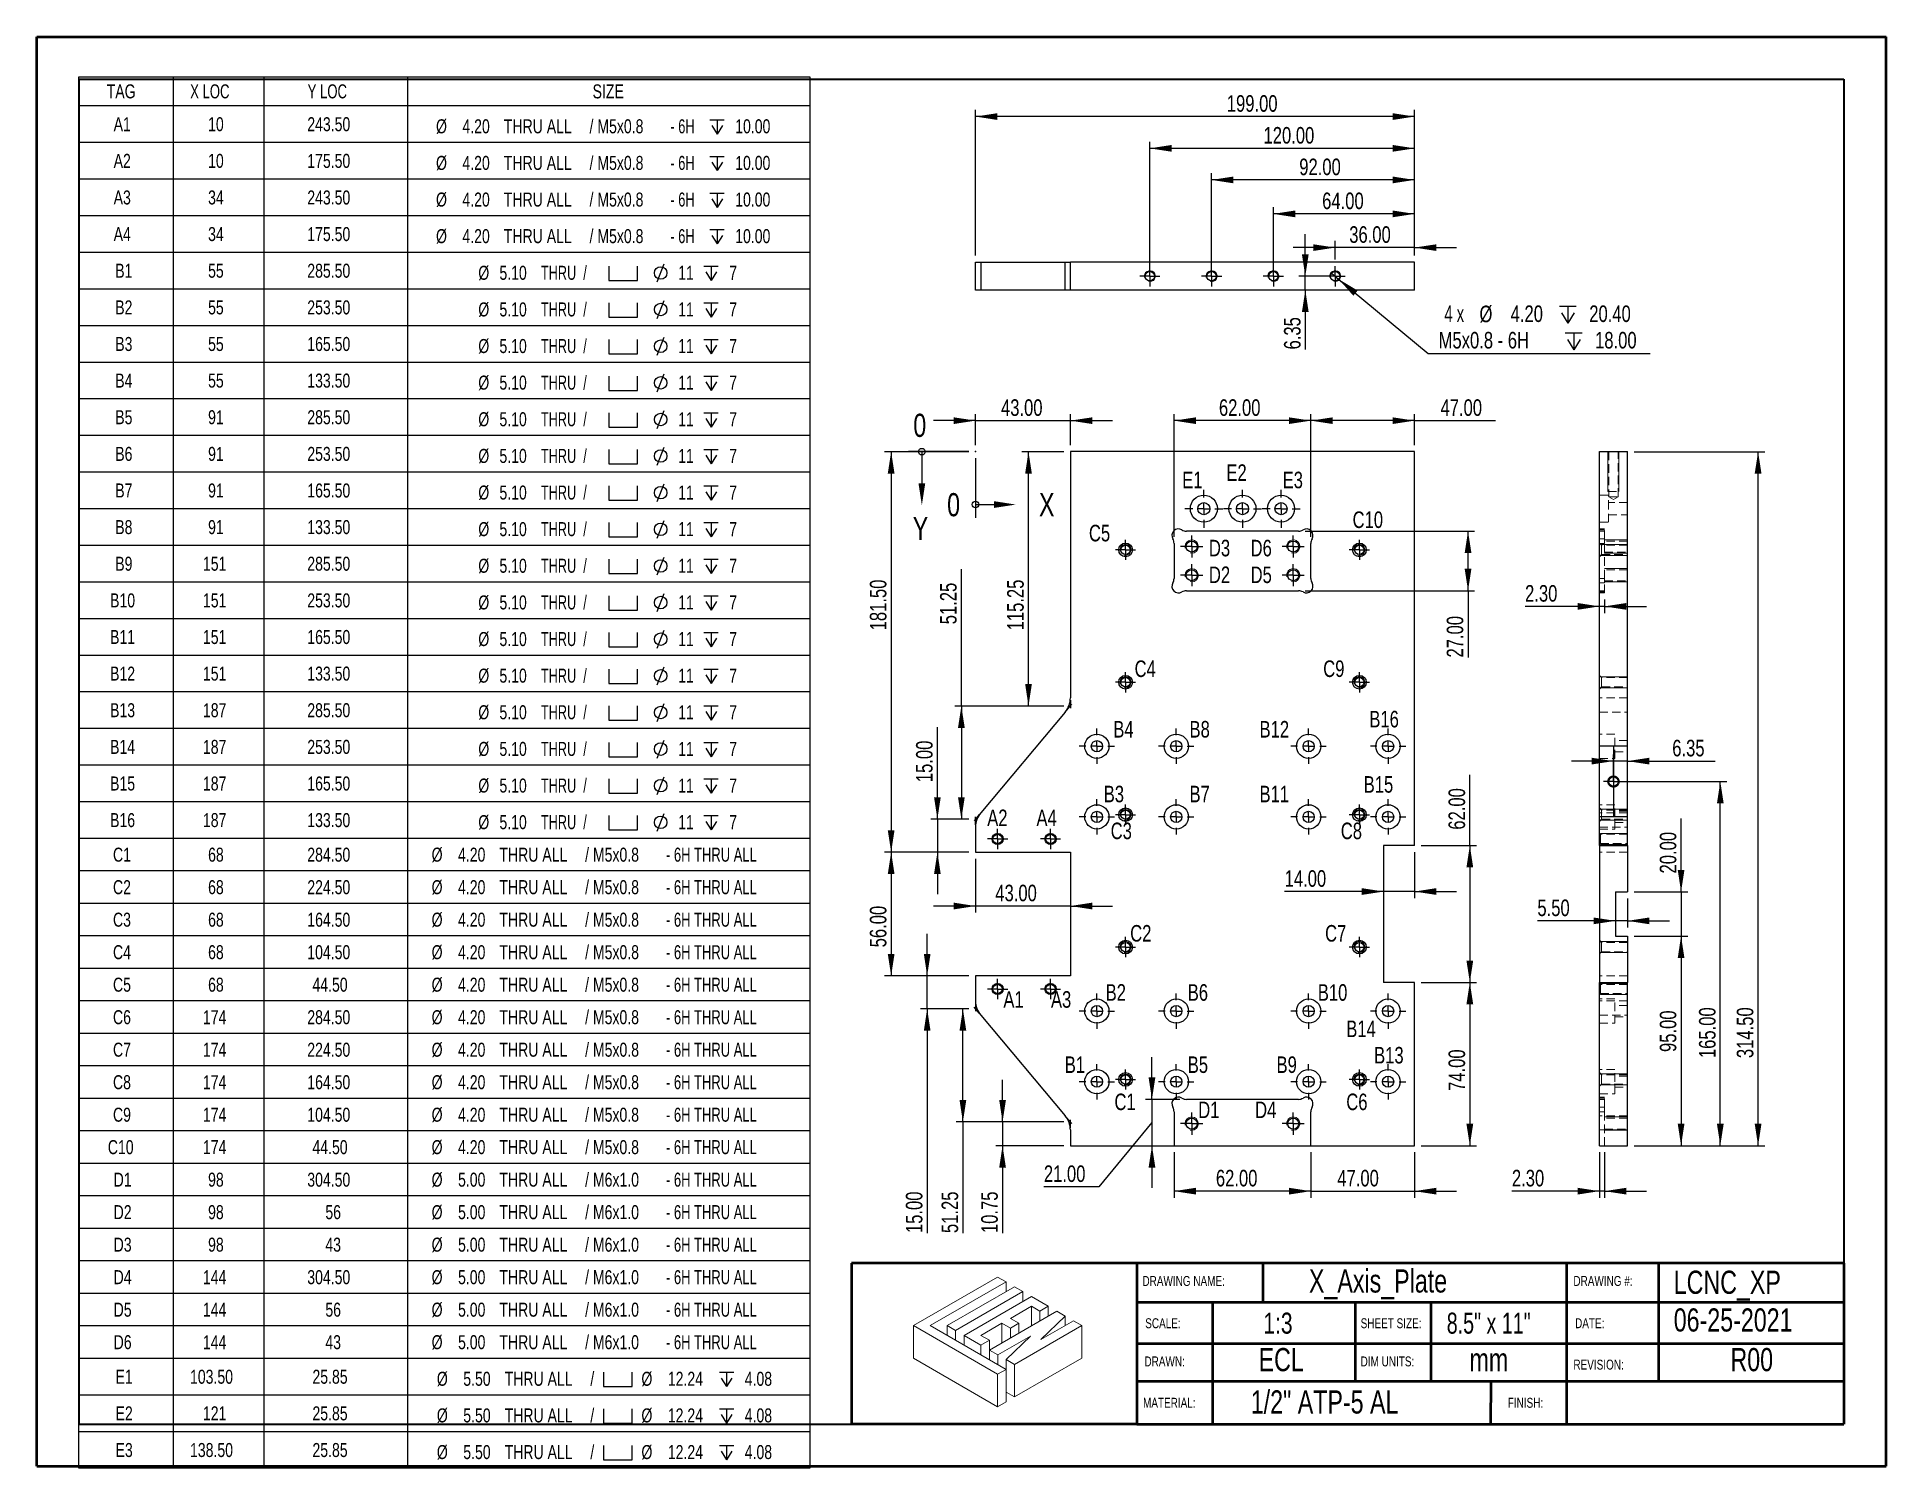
# Model space of a CAD drawing. Header units: millimetres. Extents: x 0 to 279, y 0 to 216.
import ezdxf

# ---------------------------------------------------------------- set-up
doc = ezdxf.new("R2010")
doc.units = ezdxf.units.MM
doc.header["$PDSIZE"] = -1
doc.linetypes.add('CENTERX2', pattern=[20.32, 12.7, -2.54, 2.54, -2.54])
doc.linetypes.add('HIDDEN', pattern=[1.905, 1.27, -0.635])
for name, color, linetype in [('DIM', 1, 'Continuous'), ('PAGE_BORDER', 7, 'Continuous'), ('TITLE_BLOCK_BORDER', 7, 'Continuous'), ('TITLE_BLOCK_TEXT', 8, 'Continuous')]:
    doc.layers.add(name, color=color, linetype=linetype)
doc.styles.add('SLDTEXTSTYLE0', font='TXT', dxfattribs={"width": 0.75})
doc.styles.add('SLDTEXTSTYLE1', font='TXT', dxfattribs={"width": 0.7})
doc.styles.add('SLDTEXTSTYLE2', font='TXT', dxfattribs={"width": 0.6875})
doc.styles.add('SLDTEXTSTYLE3', font='TXT', dxfattribs={"width": 0.678571})
doc.styles.add('SLDTEXTSTYLE4', font='TXT', dxfattribs={"width": 0.692308})
doc.styles.add('SLDTEXTSTYLE5', font='TXT', dxfattribs={"width": 0.666667})
doc.dimstyles.new('SLDDIMSTYLE0', dxfattribs={"dimtxt": 2.5, "dimasz": 3.302, "dimexe": 0, "dimexo": 0.0625, "dimtad": 1, "dimlfac": 3, "dimrnd": 1e-09, "dimzin": 4, "dimdsep": 46, "dimtxsty": 'SLDTEXTSTYLE0', "dimsah": 1, "dimcen": 0.09, "dimadec": 0, "dimazin": 1, "dimtfac": 1, "dimtmove": 0, "dimatfit": 0, "dimfxl": 0, "dimfrac": 2, "dimtolj": 1, "dimtzin": 12, "dimarcsym": 0})
doc.dimstyles.new('SLDDIMSTYLE1', dxfattribs={"dimtxt": 2.5, "dimasz": 3.302, "dimexe": 0, "dimexo": 0.0625, "dimtad": 1, "dimlfac": 3, "dimrnd": 1e-09, "dimzin": 4, "dimdsep": 46, "dimtxsty": 'SLDTEXTSTYLE0', "dimsah": 1, "dimcen": 0.09, "dimadec": 0, "dimazin": 1, "dimtfac": 1, "dimtofl": 0, "dimtmove": 0, "dimatfit": 3, "dimfxl": 0, "dimfrac": 2, "dimtolj": 1, "dimtzin": 12, "dimarcsym": 0})
doc.dimstyles.new('SLDDIMSTYLE2', dxfattribs={"dimtxt": 2.5, "dimasz": 3.302, "dimexe": 0, "dimexo": 0.0625, "dimtad": 1, "dimlfac": 3, "dimrnd": 1e-09, "dimzin": 12, "dimdsep": 46, "dimtxsty": 'SLDTEXTSTYLE0', "dimsah": 1, "dimcen": 0.09, "dimadec": 0, "dimazin": 3, "dimtfac": 1, "dimtofl": 0, "dimtmove": 0, "dimatfit": 3, "dimfxl": 0, "dimfrac": 2, "dimtolj": 1, "dimtzin": 12, "dimarcsym": 0})
doc.dimstyles.new('SLDDIMSTYLE3', dxfattribs={"dimtxt": 2.5, "dimasz": 3.302, "dimexe": 0, "dimexo": 0.0625, "dimtad": 1, "dimlfac": 3, "dimrnd": 1e-09, "dimzin": 12, "dimdsep": 46, "dimtxsty": 'SLDTEXTSTYLE0', "dimsah": 1, "dimcen": 0.09, "dimadec": 0, "dimazin": 3, "dimtfac": 1, "dimtmove": 0, "dimatfit": 0, "dimfxl": 0, "dimfrac": 2, "dimtolj": 1, "dimtzin": 12, "dimarcsym": 0})
doc.dimstyles.new('SLDDIMSTYLE4', dxfattribs={"dimtxt": 2.5, "dimasz": 3.302, "dimexe": 0, "dimexo": 0.0625, "dimtad": 0, "dimtih": 1, "dimtoh": 1, "dimlfac": 3, "dimrnd": 1e-09, "dimzin": 4, "dimdsep": 46, "dimtxsty": 'SLDTEXTSTYLE0', "dimblk1": 'NONE', "dimsah": 1, "dimcen": 0, "dimadec": 0, "dimazin": 1, "dimtfac": 1, "dimtmove": 0, "dimatfit": 3, "dimldrblk": 'NONE', "dimfxl": 0, "dimfrac": 2, "dimtolj": 1, "dimtzin": 12, "dimarcsym": 0})

msp = doc.modelspace()

# ---------------------------------------------------------------- texts
at = {"layer": 'DIM', "char_height": 2.5, "attachment_point": 1, "style": 'SLDTEXTSTYLE0'}
for s, insert in [('E2', (179.7276, 151.3445)), ('E1', (173.0563, 150.2341)), ('E3', (188.2265, 150.2341)), ('C10', (198.7956, 144.2343)), ('C5', (158.9558, 142.2112)), ('D3', (177.0868, 139.9504)), ('D6', (183.3888, 139.9504)), ('D2', (177.0868, 135.9132)), ('D5', (183.3888, 135.9132)), ('C4', (165.856, 121.7285)), ('C9', (194.3575, 121.7285)), ('B4', (162.6403, 112.5825)), ('B8', (174.1572, 112.5825)), ('B12', (184.7377, 112.5825)), ('B16', (201.3267, 114.1122)), ('B15', (200.4737, 104.2506)), ('B3', (161.1911, 102.8015)), ('B7', (174.1572, 102.8015)), ('B11', (184.7377, 102.8015)), ('A2', (143.5893, 99.201)), ('A4', (151.0257, 99.201)), ('C3', (162.2427, 97.2321)), ('C8', (197.0143, 97.2321)), ('C2', (165.1905, 81.7585)), ('C7', (194.6403, 81.7585)), ('B2', (161.4827, 72.8245)), ('B6', (173.8879, 72.8245)), ('B10', (193.5406, 72.8245)), ('A1', (146.0294, 71.7687)), ('A3', (153.2191, 71.7687)), ('B14', (197.844, 67.3309)), ('B1', (155.3072, 61.9154)), ('B5', (173.8879, 61.9154)), ('B9', (187.3072, 61.9154)), ('B13', (202.0496, 63.3463)), ('C1', (162.8135, 56.3)), ('C6', (197.844, 56.3)), ('D1', (175.4714, 55.0933)), ('D4', (184.0678, 55.0933))]:
    msp.add_mtext(s, dxfattribs=dict(at, insert=insert))
at = {"layer": 'TITLE_BLOCK_TEXT', "attachment_point": 1}
for s, insert, char_height, style in [('DRAWING NAME:', (167.0419, 28.7409), 1.5, 'SLDTEXTSTYLE0'), ('X_Axis_Plate', (192.2026, 29.7459), 3.5, 'SLDTEXTSTYLE0'), ('DRAWING #:', (232.1641, 28.7457), 1.5, 'SLDTEXTSTYLE0'), ('LCNC_XP', (247.3207, 29.5507), 3.5, 'SLDTEXTSTYLE0'), ('SCALE:', (167.4667, 22.3605), 1.5, 'SLDTEXTSTYLE0'), ('1:3', (185.2995, 23.2125), 3.175, 'SLDTEXTSTYLE0'), ('SHEET SIZE:', (200.0126, 22.3605), 1.5, 'SLDTEXTSTYLE0'), ('8.5" x 11"', (213.0235, 23.2125), 3.175, 'SLDTEXTSTYLE1'), ('DATE:', (232.4175, 22.3605), 1.5, 'SLDTEXTSTYLE0'), ('06-25-2021', (247.3207, 23.8553), 3.5, 'SLDTEXTSTYLE0'), ('ECL', (184.5931, 17.8651), 3.5, 'SLDTEXTSTYLE0'), ('mm', (216.4639, 17.8651), 3.5, 'SLDTEXTSTYLE0'), ('R00', (255.8938, 17.8651), 3.5, 'SLDTEXTSTYLE0'), ('DRAWN:', (167.3439, 16.5911), 1.5, 'SLDTEXTSTYLE0'), ('DIM UNITS:', (200.0083, 16.5911), 1.5, 'SLDTEXTSTYLE0'), ('REVISION:', (232.1641, 16.1111), 1.5, 'SLDTEXTSTYLE0'), ('1/2" ATP-5 AL', (183.4084, 11.4678), 3.5, 'SLDTEXTSTYLE0'), ('MATERIAL:', (167.1307, 10.3416), 1.5, 'SLDTEXTSTYLE0'), ('FINISH:', (222.2447, 10.3416), 1.5, 'SLDTEXTSTYLE0')]:
    msp.add_mtext(s, dxfattribs=dict(at, insert=insert, char_height=char_height, style=style))

# ---------------------------------------------------------------- blocks, each defined once
blk = doc.blocks.new('Lien3D Logo')
at = {"color": 7, "linetype": 'Continuous', "lineweight": 18}
for p, q in [((10.61, 16.33), (0, 10.21)), ((11.67, 15.71), (10.61, 16.33)), ((2.13, 10.21), (11.67, 15.71)), ((12.73, 15.1), (4.26, 10.21)), ((5.32, 9.59), (13.8, 14.49)), ((11.67, 15.71), (11.67, 14.49)), ((13.8, 14.49), (12.73, 15.1)), ((13.8, 14.49), (13.8, 13.26)), ((14.86, 13.87), (6.38, 8.98)), ((18.05, 12.03), (9.57, 7.13)), ((12.22, 11.12), (14.86, 12.64)), ((16.99, 12.64), (14.86, 13.87)), ((14.86, 12.64), (15.93, 12.03)), ((14.86, 12.64), (14.86, 10.19)), ((15.93, 12.03), (16.99, 12.64)), ((15.93, 12.03), (15.93, 10.8)), ((16.99, 12.64), (16.99, 11.42)), ((19.12, 11.42), (18.05, 12.03)), ((0, 10.21), (0, 6.12)), ((0, 10.21), (10.61, 4.08)), ((11.67, 4.7), (2.13, 10.21)), ((4.26, 10.21), (4.26, 8.98)), ((4.26, 10.21), (5.32, 9.59)), ((5.32, 9.59), (5.32, 8.36)), ((8.51, 8.98), (11.15, 10.5)), ((11.15, 10.5), (12.22, 9.89)), ((11.15, 10.5), (11.15, 8.05)), ((13.28, 10.5), (12.22, 11.12)), ((12.22, 9.89), (13.28, 10.5)), ((12.22, 9.89), (12.22, 8.66)), ((12.73, 5.31), (21.21, 10.21)), ((13.28, 10.5), (13.28, 9.28)), ((16.04, 8.45), (19.12, 11.42)), ((20.15, 10.82), (16.04, 8.45)), ((19.12, 11.42), (19.12, 10.22)), ((21.21, 10.21), (20.15, 10.82)), ((21.21, 10.21), (21.21, 6.12)), ((6.38, 8.98), (8.51, 7.75)), ((6.38, 8.98), (6.38, 7.75)), ((9.57, 8.36), (8.51, 8.98)), ((8.51, 7.75), (9.57, 8.36)), ((8.51, 7.75), (8.51, 6.52)), ((9.57, 8.36), (9.57, 7.13)), ((9.57, 7.13), (10.64, 6.52)), ((9.57, 7.13), (9.57, 5.91)), ((10.64, 6.52), (14.75, 8.89)), ((14.75, 8.89), (11.67, 5.93)), ((0, 6.12), (10.61, 0)), ((10.61, 4.08), (11.67, 4.7)), ((10.64, 6.52), (10.64, 5.29)), ((11.67, 5.93), (12.73, 5.31)), ((11.67, 5.93), (11.67, 4.7)), ((11.67, 4.7), (11.67, 0.61)), ((12.73, 1.23), (21.21, 6.12)), ((12.73, 5.31), (12.73, 1.23)), ((10.61, 4.08), (10.61, 0)), ((10.61, 0), (11.67, 0.61)), ((11.67, 1.84), (12.73, 1.23))]:
    blk.add_line(p, q, dxfattribs=at)
blk = doc.blocks.new('SW_SYMBOL_HOLE_DEPTH')
at = {"layer": 'TITLE_BLOCK_BORDER', "color": 0}
for p, q in [((0, 875), (800, 875)), ((400, 875), (400, 75)), ((100, 555), (400, 75)), ((700, 555), (400, 75))]:
    blk.add_line(p, q, dxfattribs=at)
blk = doc.blocks.new('SW_SYMBOL_HOLE_SPOT')
at = {"layer": 'TITLE_BLOCK_BORDER', "color": 0}
for p, q in [((0, 875), (0, 75)), ((0, 75), (1600, 75)), ((1600, 75), (1600, 875))]:
    blk.add_line(p, q, dxfattribs=at)
blk = doc.blocks.new('SW_SYMBOL_HOLE_DIAM')
at = {"layer": 'TITLE_BLOCK_BORDER', "color": 0}
blk.add_line((300, 0), (700, 1000), dxfattribs=at)
blk.add_circle((500, 500), 350, dxfattribs=at)
blk = doc.blocks.new('SW_TABLEANNOTATION_0')
at = {"layer": 'TITLE_BLOCK_BORDER', "color": 0}
for p, q in [((0, 0), (0, -210.09)), ((110.56, 0), (0, 0)), ((14.28, 0), (14.28, -4.3)), ((28.01, 0), (28.01, -4.3)), ((49.72, 0), (49.72, -4.3)), ((110.56, -210.09), (110.56, 0)), ((0, -4.3), (110.56, -4.3)), ((14.28, -4.3), (14.28, -210.09)), ((28.01, -4.3), (28.01, -210.09)), ((49.72, -4.3), (49.72, -210.09)), ((0, -9.83), (110.56, -9.83)), ((0, -15.37), (110.56, -15.37)), ((0, -20.9), (110.56, -20.9)), ((0, -26.43), (110.56, -26.43)), ((0, -31.96), (110.56, -31.96)), ((0, -37.5), (110.56, -37.5)), ((0, -43.03), (110.56, -43.03)), ((0, -48.56), (110.56, -48.56)), ((0, -54.09), (110.56, -54.09)), ((0, -59.62), (110.56, -59.62)), ((0, -65.16), (110.56, -65.16)), ((0, -70.69), (110.56, -70.69)), ((0, -76.22), (110.56, -76.22)), ((0, -81.75), (110.56, -81.75)), ((0, -87.29), (110.56, -87.29)), ((0, -92.82), (110.56, -92.82)), ((0, -98.35), (110.56, -98.35)), ((0, -103.88), (110.56, -103.88)), ((0, -109.42), (110.56, -109.42)), ((0, -114.95), (110.56, -114.95)), ((0, -119.86), (110.56, -119.86)), ((0, -124.77), (110.56, -124.77)), ((0, -129.68), (110.56, -129.68)), ((0, -134.59), (110.56, -134.59)), ((0, -139.5), (110.56, -139.5)), ((0, -144.41), (110.56, -144.41)), ((0, -149.31), (110.56, -149.31)), ((0, -154.22), (110.56, -154.22)), ((0, -159.13), (110.56, -159.13)), ((0, -164.04), (110.56, -164.04)), ((0, -168.95), (110.56, -168.95)), ((0, -173.86), (110.56, -173.86)), ((0, -178.77), (110.56, -178.77)), ((0, -183.68), (110.56, -183.68)), ((0, -188.59), (110.56, -188.59)), ((0, -193.5), (110.56, -193.5)), ((0, -199.03), (110.56, -199.03)), ((0, -204.56), (110.56, -204.56)), ((0, -210.09), (110.56, -210.09))]:
    blk.add_line(p, q, dxfattribs=at)
at = {"layer": 'TITLE_BLOCK_BORDER', "color": 0, "xscale": 0.0027037109375, "yscale": 0.0027037109375, "zscale": 0.0027037109375}
for name, p in [('SW_SYMBOL_HOLE_DEPTH', (95.41, -8.8)), ('SW_SYMBOL_HOLE_DEPTH', (95.41, -14.33)), ('SW_SYMBOL_HOLE_DEPTH', (95.41, -19.87)), ('SW_SYMBOL_HOLE_DEPTH', (95.41, -25.4)), ('SW_SYMBOL_HOLE_SPOT', (80.12, -30.93)), ('SW_SYMBOL_HOLE_DIAM', (86.62, -30.93)), ('SW_SYMBOL_HOLE_DEPTH', (94.5, -30.93)), ('SW_SYMBOL_HOLE_SPOT', (80.12, -36.46)), ('SW_SYMBOL_HOLE_DIAM', (86.62, -36.46)), ('SW_SYMBOL_HOLE_DEPTH', (94.5, -36.46)), ('SW_SYMBOL_HOLE_SPOT', (80.12, -42)), ('SW_SYMBOL_HOLE_DIAM', (86.62, -42)), ('SW_SYMBOL_HOLE_DEPTH', (94.5, -42)), ('SW_SYMBOL_HOLE_SPOT', (80.12, -47.53)), ('SW_SYMBOL_HOLE_DIAM', (86.62, -47.53)), ('SW_SYMBOL_HOLE_DEPTH', (94.5, -47.53)), ('SW_SYMBOL_HOLE_SPOT', (80.12, -53.06)), ('SW_SYMBOL_HOLE_DIAM', (86.62, -53.06)), ('SW_SYMBOL_HOLE_DEPTH', (94.5, -53.06)), ('SW_SYMBOL_HOLE_SPOT', (80.12, -58.59)), ('SW_SYMBOL_HOLE_DIAM', (86.62, -58.59)), ('SW_SYMBOL_HOLE_DEPTH', (94.5, -58.59)), ('SW_SYMBOL_HOLE_DIAM', (86.62, -64.12)), ('SW_SYMBOL_HOLE_SPOT', (80.12, -64.12)), ('SW_SYMBOL_HOLE_DEPTH', (94.5, -64.12)), ('SW_SYMBOL_HOLE_DIAM', (86.62, -69.66)), ('SW_SYMBOL_HOLE_SPOT', (80.12, -69.66)), ('SW_SYMBOL_HOLE_DEPTH', (94.5, -69.66)), ('SW_SYMBOL_HOLE_DIAM', (86.62, -75.19)), ('SW_SYMBOL_HOLE_SPOT', (80.12, -75.19)), ('SW_SYMBOL_HOLE_DEPTH', (94.5, -75.19)), ('SW_SYMBOL_HOLE_DIAM', (86.62, -80.72)), ('SW_SYMBOL_HOLE_SPOT', (80.12, -80.72)), ('SW_SYMBOL_HOLE_DEPTH', (94.5, -80.72)), ('SW_SYMBOL_HOLE_DIAM', (86.62, -86.25)), ('SW_SYMBOL_HOLE_SPOT', (80.12, -86.25)), ('SW_SYMBOL_HOLE_DEPTH', (94.5, -86.25)), ('SW_SYMBOL_HOLE_DIAM', (86.62, -91.79)), ('SW_SYMBOL_HOLE_SPOT', (80.12, -91.79)), ('SW_SYMBOL_HOLE_DEPTH', (94.5, -91.79)), ('SW_SYMBOL_HOLE_SPOT', (80.12, -97.32)), ('SW_SYMBOL_HOLE_DIAM', (86.62, -97.32)), ('SW_SYMBOL_HOLE_DEPTH', (94.5, -97.32)), ('SW_SYMBOL_HOLE_SPOT', (80.12, -102.85)), ('SW_SYMBOL_HOLE_DIAM', (86.62, -102.85)), ('SW_SYMBOL_HOLE_DEPTH', (94.5, -102.85)), ('SW_SYMBOL_HOLE_SPOT', (80.12, -108.38)), ('SW_SYMBOL_HOLE_DIAM', (86.62, -108.38)), ('SW_SYMBOL_HOLE_DEPTH', (94.5, -108.38)), ('SW_SYMBOL_HOLE_SPOT', (80.12, -113.92)), ('SW_SYMBOL_HOLE_DIAM', (86.62, -113.92)), ('SW_SYMBOL_HOLE_DEPTH', (94.5, -113.92)), ('SW_SYMBOL_HOLE_SPOT', (79.34, -198)), ('SW_SYMBOL_HOLE_DEPTH', (96.85, -198)), ('SW_SYMBOL_HOLE_SPOT', (79.34, -203.53)), ('SW_SYMBOL_HOLE_DEPTH', (96.85, -203.53)), ('SW_SYMBOL_HOLE_SPOT', (79.34, -209.06)), ('SW_SYMBOL_HOLE_DEPTH', (96.85, -209.06))]:
    blk.add_blockref(name, p, dxfattribs=at)
at = {"layer": 'TITLE_BLOCK_BORDER', "color": 0, "attachment_point": 1}
for s, insert, char_height, style in [('TAG', (4.26, -1.09), 2.117, 'SLDTEXTSTYLE0'), ('X LOC', (16.87, -1.09), 2.117, 'SLDTEXTSTYLE1'), ('Y LOC', (34.62, -1.09), 2.117, 'SLDTEXTSTYLE1'), ('SIZE', (77.68, -1.09), 2.117, 'SLDTEXTSTYLE0'), ('A1', (5.31, -6.05), 2.117, 'SLDTEXTSTYLE0'), ('10', (19.58, -6.05), 2.117, 'SLDTEXTSTYLE0'), ('243.50', (34.57, -6.05), 2.117, 'SLDTEXTSTYLE0'), ('%%c', (54.02, -6.37), 2.117, 'SLDTEXTSTYLE0'), ('4.20', (58.01, -6.37), 2.117, 'SLDTEXTSTYLE0'), ('THRU ALL', (64.27, -6.37), 2.117, 'SLDTEXTSTYLE0'), ('/ M5x0.8', (77.22, -6.37), 2.117, 'SLDTEXTSTYLE0'), ('- 6H', (89.43, -6.37), 2.117, 'SLDTEXTSTYLE2'), ('10.00', (99.23, -6.37), 2.117, 'SLDTEXTSTYLE0'), ('A2', (5.31, -11.59), 2.117, 'SLDTEXTSTYLE0'), ('10', (19.58, -11.59), 2.117, 'SLDTEXTSTYLE0'), ('175.50', (34.57, -11.59), 2.117, 'SLDTEXTSTYLE0'), ('%%c', (54.02, -11.9), 2.117, 'SLDTEXTSTYLE0'), ('4.20', (58.01, -11.9), 2.117, 'SLDTEXTSTYLE0'), ('THRU ALL', (64.27, -11.9), 2.117, 'SLDTEXTSTYLE0'), ('/ M5x0.8', (77.22, -11.9), 2.117, 'SLDTEXTSTYLE0'), ('- 6H', (89.43, -11.9), 2.117, 'SLDTEXTSTYLE2'), ('10.00', (99.23, -11.9), 2.117, 'SLDTEXTSTYLE0'), ('A3', (5.31, -17.12), 2.117, 'SLDTEXTSTYLE0'), ('34', (19.58, -17.12), 2.117, 'SLDTEXTSTYLE0'), ('243.50', (34.57, -17.12), 2.117, 'SLDTEXTSTYLE0'), ('%%c', (54.02, -17.43), 2.117, 'SLDTEXTSTYLE0'), ('4.20', (58.01, -17.43), 2.117, 'SLDTEXTSTYLE0'), ('THRU ALL', (64.27, -17.43), 2.117, 'SLDTEXTSTYLE0'), ('/ M5x0.8', (77.22, -17.43), 2.117, 'SLDTEXTSTYLE0'), ('- 6H', (89.43, -17.43), 2.117, 'SLDTEXTSTYLE2'), ('10.00', (99.23, -17.43), 2.117, 'SLDTEXTSTYLE0'), ('A4', (5.31, -22.65), 2.117, 'SLDTEXTSTYLE0'), ('34', (19.58, -22.65), 2.117, 'SLDTEXTSTYLE0'), ('175.50', (34.57, -22.65), 2.117, 'SLDTEXTSTYLE0'), ('%%c', (54.02, -22.96), 2.117, 'SLDTEXTSTYLE0'), ('4.20', (58.01, -22.96), 2.117, 'SLDTEXTSTYLE0'), ('THRU ALL', (64.27, -22.96), 2.117, 'SLDTEXTSTYLE0'), ('/ M5x0.8', (77.22, -22.96), 2.117, 'SLDTEXTSTYLE0'), ('- 6H', (89.43, -22.96), 2.117, 'SLDTEXTSTYLE2'), ('10.00', (99.23, -22.96), 2.117, 'SLDTEXTSTYLE0'), ('B1', (5.55, -28.18), 2.117, 'SLDTEXTSTYLE0'), ('55', (19.58, -28.18), 2.117, 'SLDTEXTSTYLE0'), ('285.50', (34.57, -28.18), 2.117, 'SLDTEXTSTYLE0'), ('%%c', (60.41, -28.5), 2.117, 'SLDTEXTSTYLE0'), ('5.10', (63.6, -28.5), 2.117, 'SLDTEXTSTYLE0'), ('THRU  /', (69.87, -28.5), 2.117, 'SLDTEXTSTYLE3'), ('11', (90.61, -28.5), 2.117, 'SLDTEXTSTYLE0'), ('7', (98.32, -28.5), 2.12, 'SLDTEXTSTYLE0'), ('B2', (5.55, -33.72), 2.117, 'SLDTEXTSTYLE0'), ('55', (19.58, -33.72), 2.117, 'SLDTEXTSTYLE0'), ('253.50', (34.57, -33.72), 2.117, 'SLDTEXTSTYLE0'), ('%%c', (60.41, -34.03), 2.117, 'SLDTEXTSTYLE0'), ('5.10', (63.6, -34.03), 2.117, 'SLDTEXTSTYLE0'), ('THRU  /', (69.87, -34.03), 2.117, 'SLDTEXTSTYLE3'), ('11', (90.61, -34.03), 2.117, 'SLDTEXTSTYLE0'), ('7', (98.32, -34.03), 2.12, 'SLDTEXTSTYLE0'), ('B3', (5.55, -39.25), 2.117, 'SLDTEXTSTYLE0'), ('55', (19.58, -39.25), 2.117, 'SLDTEXTSTYLE0'), ('165.50', (34.57, -39.25), 2.117, 'SLDTEXTSTYLE0'), ('%%c', (60.41, -39.56), 2.117, 'SLDTEXTSTYLE0'), ('5.10', (63.6, -39.56), 2.117, 'SLDTEXTSTYLE0'), ('THRU  /', (69.87, -39.56), 2.117, 'SLDTEXTSTYLE3'), ('11', (90.61, -39.56), 2.117, 'SLDTEXTSTYLE0'), ('7', (98.32, -39.56), 2.12, 'SLDTEXTSTYLE0'), ('B4', (5.55, -44.78), 2.117, 'SLDTEXTSTYLE0'), ('55', (19.58, -44.78), 2.117, 'SLDTEXTSTYLE0'), ('133.50', (34.57, -44.78), 2.117, 'SLDTEXTSTYLE0'), ('%%c', (60.41, -45.09), 2.117, 'SLDTEXTSTYLE0'), ('5.10', (63.6, -45.09), 2.117, 'SLDTEXTSTYLE0'), ('THRU  /', (69.87, -45.09), 2.117, 'SLDTEXTSTYLE3'), ('11', (90.61, -45.09), 2.117, 'SLDTEXTSTYLE0'), ('7', (98.32, -45.09), 2.12, 'SLDTEXTSTYLE0'), ('91', (19.58, -50.31), 2.117, 'SLDTEXTSTYLE0'), ('285.50', (34.57, -50.31), 2.117, 'SLDTEXTSTYLE0'), ('B5', (5.55, -50.31), 2.117, 'SLDTEXTSTYLE0'), ('%%c', (60.41, -50.62), 2.117, 'SLDTEXTSTYLE0'), ('5.10', (63.6, -50.62), 2.117, 'SLDTEXTSTYLE0'), ('THRU  /', (69.87, -50.62), 2.117, 'SLDTEXTSTYLE3'), ('11', (90.61, -50.62), 2.117, 'SLDTEXTSTYLE0'), ('7', (98.32, -50.62), 2.12, 'SLDTEXTSTYLE0'), ('B6', (5.55, -55.85), 2.117, 'SLDTEXTSTYLE0'), ('91', (19.58, -55.85), 2.117, 'SLDTEXTSTYLE0'), ('253.50', (34.57, -55.85), 2.117, 'SLDTEXTSTYLE0'), ('%%c', (60.41, -56.16), 2.117, 'SLDTEXTSTYLE0'), ('5.10', (63.6, -56.16), 2.117, 'SLDTEXTSTYLE0'), ('THRU  /', (69.87, -56.16), 2.117, 'SLDTEXTSTYLE3'), ('11', (90.61, -56.16), 2.117, 'SLDTEXTSTYLE0'), ('7', (98.32, -56.16), 2.12, 'SLDTEXTSTYLE0'), ('B7', (5.55, -61.38), 2.117, 'SLDTEXTSTYLE0'), ('91', (19.58, -61.38), 2.117, 'SLDTEXTSTYLE0'), ('165.50', (34.57, -61.38), 2.117, 'SLDTEXTSTYLE0'), ('%%c', (60.41, -61.69), 2.117, 'SLDTEXTSTYLE0'), ('5.10', (63.6, -61.69), 2.117, 'SLDTEXTSTYLE0'), ('THRU  /', (69.87, -61.69), 2.117, 'SLDTEXTSTYLE3'), ('11', (90.61, -61.69), 2.117, 'SLDTEXTSTYLE0'), ('7', (98.32, -61.69), 2.12, 'SLDTEXTSTYLE0'), ('B8', (5.55, -66.91), 2.117, 'SLDTEXTSTYLE0'), ('91', (19.58, -66.91), 2.117, 'SLDTEXTSTYLE0'), ('133.50', (34.57, -66.91), 2.117, 'SLDTEXTSTYLE0'), ('%%c', (60.41, -67.22), 2.117, 'SLDTEXTSTYLE0'), ('5.10', (63.6, -67.22), 2.117, 'SLDTEXTSTYLE0'), ('THRU  /', (69.87, -67.22), 2.117, 'SLDTEXTSTYLE3'), ('11', (90.61, -67.22), 2.117, 'SLDTEXTSTYLE0'), ('7', (98.32, -67.22), 2.12, 'SLDTEXTSTYLE0'), ('B9', (5.55, -72.44), 2.117, 'SLDTEXTSTYLE0'), ('151', (18.8, -72.44), 2.117, 'SLDTEXTSTYLE0'), ('285.50', (34.57, -72.44), 2.117, 'SLDTEXTSTYLE0'), ('THRU  /', (69.87, -72.75), 2.117, 'SLDTEXTSTYLE3'), ('%%c', (60.41, -72.75), 2.117, 'SLDTEXTSTYLE0'), ('5.10', (63.6, -72.75), 2.117, 'SLDTEXTSTYLE0'), ('11', (90.61, -72.75), 2.117, 'SLDTEXTSTYLE0'), ('7', (98.32, -72.75), 2.12, 'SLDTEXTSTYLE0'), ('B10', (4.77, -77.98), 2.117, 'SLDTEXTSTYLE0'), ('151', (18.8, -77.98), 2.117, 'SLDTEXTSTYLE0'), ('253.50', (34.57, -77.98), 2.117, 'SLDTEXTSTYLE0'), ('%%c', (60.41, -78.29), 2.117, 'SLDTEXTSTYLE0'), ('THRU  /', (69.87, -78.29), 2.117, 'SLDTEXTSTYLE3'), ('5.10', (63.6, -78.29), 2.117, 'SLDTEXTSTYLE0'), ('11', (90.61, -78.29), 2.117, 'SLDTEXTSTYLE0'), ('7', (98.32, -78.29), 2.12, 'SLDTEXTSTYLE0'), ('B11', (4.77, -83.51), 2.117, 'SLDTEXTSTYLE0'), ('151', (18.8, -83.51), 2.117, 'SLDTEXTSTYLE0'), ('165.50', (34.57, -83.51), 2.117, 'SLDTEXTSTYLE0'), ('%%c', (60.41, -83.82), 2.117, 'SLDTEXTSTYLE0'), ('5.10', (63.6, -83.82), 2.117, 'SLDTEXTSTYLE0'), ('THRU  /', (69.87, -83.82), 2.117, 'SLDTEXTSTYLE3'), ('11', (90.61, -83.82), 2.117, 'SLDTEXTSTYLE0'), ('7', (98.32, -83.82), 2.12, 'SLDTEXTSTYLE0'), ('B12', (4.77, -89.04), 2.117, 'SLDTEXTSTYLE0'), ('151', (18.8, -89.04), 2.117, 'SLDTEXTSTYLE0'), ('133.50', (34.57, -89.04), 2.117, 'SLDTEXTSTYLE0'), ('%%c', (60.41, -89.35), 2.117, 'SLDTEXTSTYLE0'), ('5.10', (63.6, -89.35), 2.117, 'SLDTEXTSTYLE0'), ('THRU  /', (69.87, -89.35), 2.117, 'SLDTEXTSTYLE3'), ('11', (90.61, -89.35), 2.117, 'SLDTEXTSTYLE0'), ('7', (98.32, -89.35), 2.12, 'SLDTEXTSTYLE0'), ('B13', (4.77, -94.57), 2.117, 'SLDTEXTSTYLE0'), ('187', (18.8, -94.57), 2.117, 'SLDTEXTSTYLE0'), ('285.50', (34.57, -94.57), 2.117, 'SLDTEXTSTYLE0'), ('%%c', (60.41, -94.88), 2.117, 'SLDTEXTSTYLE0'), ('5.10', (63.6, -94.88), 2.117, 'SLDTEXTSTYLE0'), ('THRU  /', (69.87, -94.88), 2.117, 'SLDTEXTSTYLE3'), ('11', (90.61, -94.88), 2.117, 'SLDTEXTSTYLE0'), ('7', (98.32, -94.88), 2.12, 'SLDTEXTSTYLE0'), ('B14', (4.77, -100.11), 2.117, 'SLDTEXTSTYLE0'), ('187', (18.8, -100.11), 2.117, 'SLDTEXTSTYLE0'), ('253.50', (34.57, -100.11), 2.117, 'SLDTEXTSTYLE0'), ('%%c', (60.41, -100.42), 2.117, 'SLDTEXTSTYLE0'), ('5.10', (63.6, -100.42), 2.117, 'SLDTEXTSTYLE0'), ('THRU  /', (69.87, -100.42), 2.117, 'SLDTEXTSTYLE3'), ('11', (90.61, -100.42), 2.117, 'SLDTEXTSTYLE0'), ('7', (98.32, -100.42), 2.12, 'SLDTEXTSTYLE0'), ('B15', (4.77, -105.64), 2.117, 'SLDTEXTSTYLE0'), ('187', (18.8, -105.64), 2.117, 'SLDTEXTSTYLE0'), ('165.50', (34.57, -105.64), 2.117, 'SLDTEXTSTYLE0'), ('%%c', (60.41, -105.95), 2.117, 'SLDTEXTSTYLE0'), ('5.10', (63.6, -105.95), 2.117, 'SLDTEXTSTYLE0'), ('THRU  /', (69.87, -105.95), 2.117, 'SLDTEXTSTYLE3'), ('11', (90.61, -105.95), 2.117, 'SLDTEXTSTYLE0'), ('7', (98.32, -105.95), 2.12, 'SLDTEXTSTYLE0'), ('B16', (4.77, -111.17), 2.117, 'SLDTEXTSTYLE0'), ('187', (18.8, -111.17), 2.117, 'SLDTEXTSTYLE0'), ('133.50', (34.57, -111.17), 2.117, 'SLDTEXTSTYLE0'), ('%%c', (60.41, -111.48), 2.117, 'SLDTEXTSTYLE0'), ('5.10', (63.6, -111.48), 2.117, 'SLDTEXTSTYLE0'), ('THRU  /', (69.87, -111.48), 2.117, 'SLDTEXTSTYLE3'), ('11', (90.61, -111.48), 2.117, 'SLDTEXTSTYLE0'), ('7', (98.32, -111.48), 2.12, 'SLDTEXTSTYLE0'), ('C1', (5.21, -116.39), 2.117, 'SLDTEXTSTYLE0'), ('68', (19.58, -116.39), 2.117, 'SLDTEXTSTYLE0'), ('284.50', (34.57, -116.39), 2.117, 'SLDTEXTSTYLE0'), ('%%c', (53.36, -116.39), 2.117, 'SLDTEXTSTYLE0'), ('4.20', (57.35, -116.39), 2.117, 'SLDTEXTSTYLE0'), ('THRU ALL', (63.6, -116.39), 2.117, 'SLDTEXTSTYLE0'), ('/ M5x0.8', (76.55, -116.39), 2.117, 'SLDTEXTSTYLE0'), ('- 6H THRU ALL', (88.77, -116.39), 2.1167, 'SLDTEXTSTYLE4'), ('C2', (5.21, -121.3), 2.117, 'SLDTEXTSTYLE0'), ('68', (19.58, -121.3), 2.117, 'SLDTEXTSTYLE0'), ('224.50', (34.57, -121.3), 2.117, 'SLDTEXTSTYLE0'), ('%%c', (53.36, -121.3), 2.117, 'SLDTEXTSTYLE0'), ('4.20', (57.35, -121.3), 2.117, 'SLDTEXTSTYLE0'), ('THRU ALL', (63.6, -121.3), 2.117, 'SLDTEXTSTYLE0'), ('/ M5x0.8', (76.55, -121.3), 2.117, 'SLDTEXTSTYLE0'), ('- 6H THRU ALL', (88.77, -121.3), 2.1167, 'SLDTEXTSTYLE4'), ('C3', (5.21, -126.21), 2.117, 'SLDTEXTSTYLE0'), ('68', (19.58, -126.21), 2.117, 'SLDTEXTSTYLE0'), ('164.50', (34.57, -126.21), 2.117, 'SLDTEXTSTYLE0'), ('%%c', (53.36, -126.21), 2.117, 'SLDTEXTSTYLE0'), ('4.20', (57.35, -126.21), 2.117, 'SLDTEXTSTYLE0'), ('THRU ALL', (63.6, -126.21), 2.117, 'SLDTEXTSTYLE0'), ('/ M5x0.8', (76.55, -126.21), 2.117, 'SLDTEXTSTYLE0'), ('- 6H THRU ALL', (88.77, -126.21), 2.1167, 'SLDTEXTSTYLE4'), ('C4', (5.21, -131.12), 2.117, 'SLDTEXTSTYLE0'), ('68', (19.58, -131.12), 2.117, 'SLDTEXTSTYLE0'), ('104.50', (34.57, -131.12), 2.117, 'SLDTEXTSTYLE0'), ('%%c', (53.36, -131.12), 2.117, 'SLDTEXTSTYLE0'), ('4.20', (57.35, -131.12), 2.117, 'SLDTEXTSTYLE0'), ('THRU ALL', (63.6, -131.12), 2.117, 'SLDTEXTSTYLE0'), ('/ M5x0.8', (76.55, -131.12), 2.117, 'SLDTEXTSTYLE0'), ('- 6H THRU ALL', (88.77, -131.12), 2.1167, 'SLDTEXTSTYLE4'), ('C5', (5.21, -136.03), 2.117, 'SLDTEXTSTYLE0'), ('68', (19.58, -136.03), 2.117, 'SLDTEXTSTYLE0'), ('44.50', (35.35, -136.03), 2.117, 'SLDTEXTSTYLE0'), ('%%c', (53.36, -136.03), 2.117, 'SLDTEXTSTYLE0'), ('4.20', (57.35, -136.03), 2.117, 'SLDTEXTSTYLE0'), ('THRU ALL', (63.6, -136.03), 2.117, 'SLDTEXTSTYLE0'), ('/ M5x0.8', (76.55, -136.03), 2.117, 'SLDTEXTSTYLE0'), ('- 6H THRU ALL', (88.77, -136.03), 2.1167, 'SLDTEXTSTYLE4'), ('C6', (5.21, -140.94), 2.117, 'SLDTEXTSTYLE0'), ('174', (18.8, -140.94), 2.117, 'SLDTEXTSTYLE0'), ('284.50', (34.57, -140.94), 2.117, 'SLDTEXTSTYLE0'), ('%%c', (53.36, -140.94), 2.117, 'SLDTEXTSTYLE0'), ('4.20', (57.35, -140.94), 2.117, 'SLDTEXTSTYLE0'), ('THRU ALL', (63.6, -140.94), 2.117, 'SLDTEXTSTYLE0'), ('/ M5x0.8', (76.55, -140.94), 2.117, 'SLDTEXTSTYLE0'), ('- 6H THRU ALL', (88.77, -140.94), 2.1167, 'SLDTEXTSTYLE4'), ('C7', (5.21, -145.85), 2.117, 'SLDTEXTSTYLE0'), ('174', (18.8, -145.85), 2.117, 'SLDTEXTSTYLE0'), ('224.50', (34.57, -145.85), 2.117, 'SLDTEXTSTYLE0'), ('%%c', (53.36, -145.85), 2.117, 'SLDTEXTSTYLE0'), ('4.20', (57.35, -145.85), 2.117, 'SLDTEXTSTYLE0'), ('THRU ALL', (63.6, -145.85), 2.117, 'SLDTEXTSTYLE0'), ('/ M5x0.8', (76.55, -145.85), 2.117, 'SLDTEXTSTYLE0'), ('- 6H THRU ALL', (88.77, -145.85), 2.1167, 'SLDTEXTSTYLE4'), ('C8', (5.21, -150.76), 2.117, 'SLDTEXTSTYLE0'), ('174', (18.8, -150.76), 2.117, 'SLDTEXTSTYLE0'), ('164.50', (34.57, -150.76), 2.117, 'SLDTEXTSTYLE0'), ('%%c', (53.36, -150.76), 2.117, 'SLDTEXTSTYLE0'), ('4.20', (57.35, -150.76), 2.117, 'SLDTEXTSTYLE0'), ('THRU ALL', (63.6, -150.76), 2.117, 'SLDTEXTSTYLE0'), ('/ M5x0.8', (76.55, -150.76), 2.117, 'SLDTEXTSTYLE0'), ('- 6H THRU ALL', (88.77, -150.76), 2.1167, 'SLDTEXTSTYLE4'), ('C9', (5.21, -155.67), 2.117, 'SLDTEXTSTYLE0'), ('174', (18.8, -155.67), 2.117, 'SLDTEXTSTYLE0'), ('104.50', (34.57, -155.67), 2.117, 'SLDTEXTSTYLE0'), ('%%c', (53.36, -155.67), 2.117, 'SLDTEXTSTYLE0'), ('4.20', (57.35, -155.67), 2.117, 'SLDTEXTSTYLE0'), ('THRU ALL', (63.6, -155.67), 2.117, 'SLDTEXTSTYLE0'), ('/ M5x0.8', (76.55, -155.67), 2.117, 'SLDTEXTSTYLE0'), ('- 6H THRU ALL', (88.77, -155.67), 2.1167, 'SLDTEXTSTYLE4'), ('C10', (4.43, -160.57), 2.117, 'SLDTEXTSTYLE0'), ('174', (18.8, -160.57), 2.117, 'SLDTEXTSTYLE0'), ('44.50', (35.35, -160.57), 2.117, 'SLDTEXTSTYLE0'), ('%%c', (53.36, -160.57), 2.117, 'SLDTEXTSTYLE0'), ('4.20', (57.35, -160.57), 2.117, 'SLDTEXTSTYLE0'), ('THRU ALL', (63.6, -160.57), 2.117, 'SLDTEXTSTYLE0'), ('/ M5x0.8', (76.55, -160.57), 2.117, 'SLDTEXTSTYLE0'), ('- 6H THRU ALL', (88.77, -160.57), 2.1167, 'SLDTEXTSTYLE4'), ('D1', (5.31, -165.48), 2.117, 'SLDTEXTSTYLE0'), ('98', (19.58, -165.48), 2.117, 'SLDTEXTSTYLE0'), ('304.50', (34.57, -165.48), 2.117, 'SLDTEXTSTYLE0'), ('%%c', (53.36, -165.48), 2.117, 'SLDTEXTSTYLE0'), ('5.00', (57.35, -165.48), 2.117, 'SLDTEXTSTYLE0'), ('THRU ALL', (63.6, -165.48), 2.117, 'SLDTEXTSTYLE0'), ('/ M6x1.0', (76.55, -165.48), 2.117, 'SLDTEXTSTYLE0'), ('- 6H THRU ALL', (88.77, -165.48), 2.1167, 'SLDTEXTSTYLE4'), ('D2', (5.31, -170.39), 2.117, 'SLDTEXTSTYLE0'), ('98', (19.58, -170.39), 2.117, 'SLDTEXTSTYLE0'), ('56', (37.3, -170.39), 2.117, 'SLDTEXTSTYLE0'), ('%%c', (53.36, -170.39), 2.117, 'SLDTEXTSTYLE0'), ('5.00', (57.35, -170.39), 2.117, 'SLDTEXTSTYLE0'), ('THRU ALL', (63.6, -170.39), 2.117, 'SLDTEXTSTYLE0'), ('/ M6x1.0', (76.55, -170.39), 2.117, 'SLDTEXTSTYLE0'), ('- 6H THRU ALL', (88.77, -170.39), 2.1167, 'SLDTEXTSTYLE4'), ('D3', (5.31, -175.3), 2.117, 'SLDTEXTSTYLE0'), ('98', (19.58, -175.3), 2.117, 'SLDTEXTSTYLE0'), ('43', (37.3, -175.3), 2.117, 'SLDTEXTSTYLE0'), ('%%c', (53.36, -175.3), 2.117, 'SLDTEXTSTYLE0'), ('5.00', (57.35, -175.3), 2.117, 'SLDTEXTSTYLE0'), ('THRU ALL', (63.6, -175.3), 2.117, 'SLDTEXTSTYLE0'), ('/ M6x1.0', (76.55, -175.3), 2.117, 'SLDTEXTSTYLE0'), ('- 6H THRU ALL', (88.77, -175.3), 2.1167, 'SLDTEXTSTYLE4'), ('D4', (5.31, -180.21), 2.117, 'SLDTEXTSTYLE0'), ('144', (18.8, -180.21), 2.117, 'SLDTEXTSTYLE0'), ('304.50', (34.57, -180.21), 2.117, 'SLDTEXTSTYLE0'), ('%%c', (53.36, -180.21), 2.117, 'SLDTEXTSTYLE0'), ('5.00', (57.35, -180.21), 2.117, 'SLDTEXTSTYLE0'), ('THRU ALL', (63.6, -180.21), 2.117, 'SLDTEXTSTYLE0'), ('/ M6x1.0', (76.55, -180.21), 2.117, 'SLDTEXTSTYLE0'), ('- 6H THRU ALL', (88.77, -180.21), 2.1167, 'SLDTEXTSTYLE4'), ('D5', (5.31, -185.12), 2.117, 'SLDTEXTSTYLE0'), ('144', (18.8, -185.12), 2.117, 'SLDTEXTSTYLE0'), ('56', (37.3, -185.12), 2.117, 'SLDTEXTSTYLE0'), ('%%c', (53.36, -185.12), 2.117, 'SLDTEXTSTYLE0'), ('5.00', (57.35, -185.12), 2.117, 'SLDTEXTSTYLE0'), ('THRU ALL', (63.6, -185.12), 2.117, 'SLDTEXTSTYLE0'), ('/ M6x1.0', (76.55, -185.12), 2.117, 'SLDTEXTSTYLE0'), ('- 6H THRU ALL', (88.77, -185.12), 2.1167, 'SLDTEXTSTYLE4'), ('%%c', (53.36, -190.03), 2.117, 'SLDTEXTSTYLE0'), ('/ M6x1.0', (76.55, -190.03), 2.117, 'SLDTEXTSTYLE0'), ('D6', (5.31, -190.03), 2.117, 'SLDTEXTSTYLE0'), ('144', (18.8, -190.03), 2.117, 'SLDTEXTSTYLE0'), ('43', (37.3, -190.03), 2.117, 'SLDTEXTSTYLE0'), ('5.00', (57.35, -190.03), 2.117, 'SLDTEXTSTYLE0'), ('THRU ALL', (63.6, -190.03), 2.117, 'SLDTEXTSTYLE0'), ('- 6H THRU ALL', (88.77, -190.03), 2.1167, 'SLDTEXTSTYLE4'), ('E1', (5.6, -195.25), 2.117, 'SLDTEXTSTYLE0'), ('103.50', (16.85, -195.25), 2.117, 'SLDTEXTSTYLE0'), ('25.85', (35.35, -195.25), 2.117, 'SLDTEXTSTYLE0'), ('%%c', (54.15, -195.56), 2.117, 'SLDTEXTSTYLE0'), ('5.50', (58.14, -195.56), 2.117, 'SLDTEXTSTYLE0'), ('THRU ALL', (64.39, -195.56), 2.117, 'SLDTEXTSTYLE0'), ('/', (77.34, -195.56), 2.12, 'SLDTEXTSTYLE0'), ('%%c', (85.06, -195.56), 2.117, 'SLDTEXTSTYLE0'), ('12.24', (89.05, -195.56), 2.117, 'SLDTEXTSTYLE0'), ('4.08', (100.67, -195.56), 2.117, 'SLDTEXTSTYLE0'), ('E2', (5.6, -200.78), 2.117, 'SLDTEXTSTYLE0'), ('121', (18.8, -200.78), 2.117, 'SLDTEXTSTYLE0'), ('25.85', (35.35, -200.78), 2.117, 'SLDTEXTSTYLE0'), ('%%c', (54.15, -201.09), 2.117, 'SLDTEXTSTYLE0'), ('5.50', (58.14, -201.09), 2.117, 'SLDTEXTSTYLE0'), ('THRU ALL', (64.39, -201.09), 2.117, 'SLDTEXTSTYLE0'), ('/', (77.34, -201.09), 2.12, 'SLDTEXTSTYLE0'), ('%%c', (85.06, -201.09), 2.117, 'SLDTEXTSTYLE0'), ('12.24', (89.05, -201.09), 2.117, 'SLDTEXTSTYLE0'), ('4.08', (100.67, -201.09), 2.117, 'SLDTEXTSTYLE0'), ('E3', (5.6, -206.32), 2.117, 'SLDTEXTSTYLE0'), ('138.50', (16.85, -206.32), 2.117, 'SLDTEXTSTYLE0'), ('25.85', (35.35, -206.32), 2.117, 'SLDTEXTSTYLE0'), ('%%c', (54.15, -206.63), 2.117, 'SLDTEXTSTYLE0'), ('5.50', (58.14, -206.63), 2.117, 'SLDTEXTSTYLE0'), ('THRU ALL', (64.39, -206.63), 2.117, 'SLDTEXTSTYLE0'), ('/', (77.34, -206.63), 2.12, 'SLDTEXTSTYLE0'), ('%%c', (85.06, -206.63), 2.117, 'SLDTEXTSTYLE0'), ('12.24', (89.05, -206.63), 2.117, 'SLDTEXTSTYLE0'), ('4.08', (100.67, -206.63), 2.117, 'SLDTEXTSTYLE0')]:
    blk.add_mtext(s, dxfattribs=dict(at, insert=insert, char_height=char_height, style=style))
blk = doc.blocks.new('_D')
at = {"layer": 'DIM'}
for p, q in [((141.82, 157.95), (135.47, 157.95)), ((141.82, 154.26), (141.82, 158.95)), ((141.82, 157.95), (156.15, 157.95)), ((156.15, 154.26), (156.15, 158.95)), ((156.15, 157.95), (162.5, 157.95))]:
    blk.add_line(p, q, dxfattribs=at)
for points in [[(141.82, 157.95), (138.52, 158.45), (138.52, 157.44)], [(156.15, 157.95), (159.46, 157.44), (159.46, 158.45)]]:
    blk.add_solid(points, dxfattribs=at)
at = {"layer": 'DIM', "insert": (145.67, 161.17), "char_height": 2.5, "attachment_point": 1, "style": 'SLDTEXTSTYLE0'}
blk.add_mtext('43.00', dxfattribs=at)
blk = doc.blocks.new('_D_1')
at = {"layer": 'DIM'}
for p, q in [((140.82, 153.26), (128.07, 153.26)), ((129.07, 153.26), (129.07, 92.76)), ((140.82, 92.76), (128.07, 92.76))]:
    blk.add_line(p, q, dxfattribs=at)
for points in [[(129.07, 153.26), (128.56, 149.96), (129.58, 149.96)], [(129.07, 92.76), (129.58, 96.07), (128.56, 96.07)]]:
    blk.add_solid(points, dxfattribs=at)
at = {"layer": 'DIM', "insert": (125.85, 126.27), "char_height": 2.5, "attachment_point": 1, "rotation": 90, "style": 'SLDTEXTSTYLE0'}
blk.add_mtext('181.50', dxfattribs=at)
blk = doc.blocks.new('_D_2')
at = {"layer": 'DIM'}
for p, q in [((155.15, 153.26), (148.82, 153.26)), ((149.82, 114.84), (149.82, 153.26)), ((155.15, 114.84), (148.82, 114.84))]:
    blk.add_line(p, q, dxfattribs=at)
for points in [[(149.82, 153.26), (149.32, 149.96), (150.33, 149.96)], [(149.82, 114.84), (150.33, 118.15), (149.32, 118.15)]]:
    blk.add_solid(points, dxfattribs=at)
at = {"layer": 'DIM', "insert": (146.6, 126.27), "char_height": 2.5, "attachment_point": 1, "rotation": 90, "style": 'SLDTEXTSTYLE0'}
blk.add_mtext('115.25', dxfattribs=at)
blk = doc.blocks.new('_D_3')
at = {"layer": 'DIM'}
for p, q in [((139.68, 114.84), (139.68, 135.5)), ((155.15, 114.84), (138.68, 114.84)), ((139.68, 114.84), (139.68, 97.76)), ((140.82, 97.76), (138.68, 97.76))]:
    blk.add_line(p, q, dxfattribs=at)
for points in [[(139.68, 114.84), (139.17, 111.54), (140.19, 111.54)], [(139.68, 97.76), (140.19, 101.07), (139.17, 101.07)]]:
    blk.add_solid(points, dxfattribs=at)
at = {"layer": 'DIM', "insert": (136.46, 127.19), "char_height": 2.5, "attachment_point": 1, "rotation": 90, "style": 'SLDTEXTSTYLE0'}
blk.add_mtext('51.25', dxfattribs=at)
blk = doc.blocks.new('_D_4')
at = {"layer": 'DIM'}
for p, q in [((136.06, 97.76), (136.06, 111.66)), ((140.82, 97.76), (135.06, 97.76)), ((136.06, 97.76), (136.06, 92.76)), ((140.82, 92.76), (135.06, 92.76)), ((136.06, 92.76), (136.06, 86.41))]:
    blk.add_line(p, q, dxfattribs=at)
for points in [[(136.06, 97.76), (136.56, 101.07), (135.55, 101.07)], [(136.06, 92.76), (135.55, 89.46), (136.56, 89.46)]]:
    blk.add_solid(points, dxfattribs=at)
at = {"layer": 'DIM', "insert": (132.83, 103.34), "char_height": 2.5, "attachment_point": 1, "rotation": 90, "style": 'SLDTEXTSTYLE0'}
blk.add_mtext('15.00', dxfattribs=at)
blk = doc.blocks.new('_D_5')
at = {"layer": 'DIM'}
for p, q in [((145.9, 52.01), (145.9, 58.36)), ((155.15, 52.01), (144.9, 52.01)), ((145.9, 52.01), (145.9, 48.43)), ((155.15, 48.43), (144.9, 48.43)), ((145.9, 48.43), (145.9, 35.23))]:
    blk.add_line(p, q, dxfattribs=at)
for points in [[(145.9, 52.01), (146.41, 55.32), (145.4, 55.32)], [(145.9, 48.43), (145.4, 45.13), (146.41, 45.13)]]:
    blk.add_solid(points, dxfattribs=at)
at = {"layer": 'DIM', "insert": (142.68, 35.23), "char_height": 2.5, "attachment_point": 1, "rotation": 90, "style": 'SLDTEXTSTYLE0'}
blk.add_mtext('10.75', dxfattribs=at)
blk = doc.blocks.new('_D_6')
at = {"layer": 'DIM'}
for p, q in [((140.82, 69.1), (138.91, 69.1)), ((139.91, 52.01), (139.91, 69.1)), ((155.15, 52.01), (138.91, 52.01)), ((139.91, 52.01), (139.91, 35.23))]:
    blk.add_line(p, q, dxfattribs=at)
for points in [[(139.91, 69.1), (139.4, 65.79), (140.42, 65.79)], [(139.91, 52.01), (140.42, 55.32), (139.4, 55.32)]]:
    blk.add_solid(points, dxfattribs=at)
at = {"layer": 'DIM', "insert": (136.69, 35.23), "char_height": 2.5, "attachment_point": 1, "rotation": 90, "style": 'SLDTEXTSTYLE0'}
blk.add_mtext('51.25', dxfattribs=at)
blk = doc.blocks.new('_D_7')
at = {"layer": 'DIM'}
for p, q in [((134.51, 74.1), (134.51, 80.45)), ((140.82, 74.1), (133.51, 74.1)), ((134.51, 69.1), (134.51, 74.1)), ((140.82, 69.1), (133.51, 69.1)), ((134.51, 69.1), (134.51, 35.23))]:
    blk.add_line(p, q, dxfattribs=at)
for points in [[(134.51, 74.1), (135.02, 77.4), (134.01, 77.4)], [(134.51, 69.1), (134.01, 65.79), (135.02, 65.79)]]:
    blk.add_solid(points, dxfattribs=at)
at = {"layer": 'DIM', "insert": (131.29, 35.23), "char_height": 2.5, "attachment_point": 1, "rotation": 90, "style": 'SLDTEXTSTYLE0'}
blk.add_mtext('15.00', dxfattribs=at)
blk = doc.blocks.new('_D_8')
at = {"layer": 'DIM'}
for p, q in [((171.82, 47.43), (171.82, 40.56)), ((192.49, 47.43), (192.49, 40.56)), ((192.49, 41.56), (171.82, 41.56))]:
    blk.add_line(p, q, dxfattribs=at)
for points in [[(171.82, 41.56), (175.12, 41.05), (175.12, 42.07)], [(192.49, 41.56), (189.18, 42.07), (189.18, 41.05)]]:
    blk.add_solid(points, dxfattribs=at)
at = {"layer": 'DIM', "insert": (178.14, 44.78), "char_height": 2.5, "attachment_point": 1, "style": 'SLDTEXTSTYLE0'}
blk.add_mtext('62.00', dxfattribs=at)
blk = doc.blocks.new('_D_9')
at = {"layer": 'DIM'}
for p, q in [((168.48, 55.43), (168.48, 61.78)), ((172.68, 55.43), (167.48, 55.43)), ((168.48, 55.43), (168.48, 48.43)), ((168.48, 51.93), (160.46, 42.23)), ((168.48, 48.43), (168.48, 42.08)), ((160.46, 42.23), (152.15, 42.23))]:
    blk.add_line(p, q, dxfattribs=at)
for points in [[(168.48, 55.43), (168.99, 58.73), (167.97, 58.73)], [(168.48, 48.43), (167.97, 45.13), (168.99, 45.13)]]:
    blk.add_solid(points, dxfattribs=at)
at = {"layer": 'DIM', "insert": (152.15, 45.45), "char_height": 2.5, "attachment_point": 1, "style": 'SLDTEXTSTYLE0'}
blk.add_mtext('21.00', dxfattribs=at)
blk = doc.blocks.new('_D_10')
at = {"layer": 'DIM'}
for p, q in [((191.62, 141.26), (217.24, 141.26)), ((216.24, 132.26), (216.24, 141.26)), ((191.62, 132.26), (217.24, 132.26)), ((216.24, 132.26), (216.24, 122.17))]:
    blk.add_line(p, q, dxfattribs=at)
for points in [[(216.24, 141.26), (215.73, 137.96), (216.75, 137.96)], [(216.24, 132.26), (216.75, 135.57), (215.73, 135.57)]]:
    blk.add_solid(points, dxfattribs=at)
at = {"layer": 'DIM', "insert": (213.02, 122.17), "char_height": 2.5, "attachment_point": 1, "rotation": 90, "style": 'SLDTEXTSTYLE0'}
blk.add_mtext('27.00', dxfattribs=at)
blk = doc.blocks.new('_D_11')
at = {"layer": 'DIM'}
for p, q in [((171.82, 140.4), (171.82, 158.95)), ((192.49, 157.95), (171.82, 157.95)), ((192.49, 140.4), (192.49, 158.95))]:
    blk.add_line(p, q, dxfattribs=at)
for points in [[(171.82, 157.95), (175.12, 157.44), (175.12, 158.45)], [(192.49, 157.95), (189.18, 158.45), (189.18, 157.44)]]:
    blk.add_solid(points, dxfattribs=at)
at = {"layer": 'DIM', "insert": (178.6, 161.17), "char_height": 2.5, "attachment_point": 1, "style": 'SLDTEXTSTYLE0'}
blk.add_mtext('62.00', dxfattribs=at)
blk = doc.blocks.new('_D_12')
at = {"layer": 'DIM'}
for p, q in [((192.49, 47.43), (192.49, 40.56)), ((208.15, 47.43), (208.15, 40.56)), ((192.49, 41.56), (186.14, 41.56)), ((192.49, 41.56), (208.15, 41.56)), ((208.15, 41.56), (214.5, 41.56))]:
    blk.add_line(p, q, dxfattribs=at)
for points in [[(192.49, 41.56), (189.18, 42.07), (189.18, 41.05)], [(208.15, 41.56), (211.46, 41.05), (211.46, 42.07)]]:
    blk.add_solid(points, dxfattribs=at)
at = {"layer": 'DIM', "insert": (196.49, 44.78), "char_height": 2.5, "attachment_point": 1, "style": 'SLDTEXTSTYLE0'}
blk.add_mtext('47.00', dxfattribs=at)
blk = doc.blocks.new('_D_13')
at = {"layer": 'DIM'}
for p, q in [((192.49, 140.4), (192.49, 158.95)), ((208.15, 157.95), (192.49, 157.95)), ((208.15, 154.26), (208.15, 158.95)), ((208.15, 157.95), (220.4, 157.95))]:
    blk.add_line(p, q, dxfattribs=at)
for points in [[(192.49, 157.95), (195.79, 157.44), (195.79, 158.45)], [(208.15, 157.95), (204.85, 158.45), (204.85, 157.44)]]:
    blk.add_solid(points, dxfattribs=at)
at = {"layer": 'DIM', "insert": (212.08, 161.17), "char_height": 2.5, "attachment_point": 1, "style": 'SLDTEXTSTYLE0'}
blk.add_mtext('47.00', dxfattribs=at)
blk = doc.blocks.new('_D_14')
at = {"layer": 'DIM'}
for p, q in [((216.51, 93.76), (216.51, 104.47)), ((209.15, 93.76), (217.51, 93.76)), ((216.51, 93.76), (216.51, 73.1)), ((209.15, 73.1), (217.51, 73.1))]:
    blk.add_line(p, q, dxfattribs=at)
for points in [[(216.51, 93.76), (216, 90.46), (217.02, 90.46)], [(216.51, 73.1), (217.02, 76.4), (216, 76.4)]]:
    blk.add_solid(points, dxfattribs=at)
at = {"layer": 'DIM', "insert": (213.29, 96.16), "char_height": 2.5, "attachment_point": 1, "rotation": 90, "style": 'SLDTEXTSTYLE0'}
blk.add_mtext('62.00', dxfattribs=at)
blk = doc.blocks.new('_D_15')
at = {"layer": 'DIM'}
for p, q in [((208.15, 92.76), (208.15, 85.82)), ((203.49, 86.82), (188.53, 86.82)), ((208.15, 86.82), (203.49, 86.82)), ((208.15, 86.82), (214.5, 86.82))]:
    blk.add_line(p, q, dxfattribs=at)
for points in [[(203.49, 86.82), (200.18, 87.33), (200.18, 86.31)], [(208.15, 86.82), (211.46, 86.31), (211.46, 87.33)]]:
    blk.add_solid(points, dxfattribs=at)
at = {"layer": 'DIM', "insert": (188.53, 90.04), "char_height": 2.5, "attachment_point": 1, "style": 'SLDTEXTSTYLE0'}
blk.add_mtext('14.00', dxfattribs=at)
blk = doc.blocks.new('_D_16')
at = {"layer": 'DIM'}
for p, q in [((209.15, 73.1), (217.51, 73.1)), ((216.51, 73.1), (216.51, 48.43)), ((209.15, 48.43), (217.51, 48.43))]:
    blk.add_line(p, q, dxfattribs=at)
for points in [[(216.51, 73.1), (216, 69.79), (217.02, 69.79)], [(216.51, 48.43), (217.02, 51.73), (216, 51.73)]]:
    blk.add_solid(points, dxfattribs=at)
at = {"layer": 'DIM', "insert": (213.29, 56.7), "char_height": 2.5, "attachment_point": 1, "rotation": 90, "style": 'SLDTEXTSTYLE0'}
blk.add_mtext('74.00', dxfattribs=at)
blk = doc.blocks.new('_D_17')
at = {"layer": 'DIM'}
for p, q in [((140.82, 92.76), (128.07, 92.76)), ((129.07, 92.76), (129.07, 74.1)), ((140.82, 74.1), (128.07, 74.1))]:
    blk.add_line(p, q, dxfattribs=at)
for points in [[(129.07, 92.76), (128.56, 89.46), (129.58, 89.46)], [(129.07, 74.1), (129.58, 77.4), (128.56, 77.4)]]:
    blk.add_solid(points, dxfattribs=at)
at = {"layer": 'DIM', "insert": (125.85, 78.39), "char_height": 2.5, "attachment_point": 1, "rotation": 90, "style": 'SLDTEXTSTYLE0'}
blk.add_mtext('56.00', dxfattribs=at)
blk = doc.blocks.new('_D_18')
at = {"layer": 'DIM'}
for p, q in [((141.82, 91.76), (141.82, 83.63)), ((141.82, 84.63), (135.47, 84.63)), ((156.15, 84.63), (141.82, 84.63)), ((156.15, 84.63), (162.5, 84.63))]:
    blk.add_line(p, q, dxfattribs=at)
for points in [[(141.82, 84.63), (138.52, 85.14), (138.52, 84.12)], [(156.15, 84.63), (159.46, 84.12), (159.46, 85.14)]]:
    blk.add_solid(points, dxfattribs=at)
at = {"layer": 'DIM', "insert": (144.81, 87.85), "char_height": 2.5, "attachment_point": 1, "style": 'SLDTEXTSTYLE0'}
blk.add_mtext('43.00', dxfattribs=at)
blk = doc.blocks.new('SW_CENTERMARKSYMBOL_0')
at = {"layer": 'DIM', "color": 0}
for p, q in [((-0.83, 0), (-1.67, 0)), ((0, 0), (-0.83, 0)), ((0, 0.83), (0, 1.67)), ((0, 0), (0, 0.83)), ((0, 0), (0, -0.83)), ((0, 0), (0.83, 0)), ((0.83, 0), (1.67, 0)), ((0, -0.83), (0, -1.67))]:
    blk.add_line(p, q, dxfattribs=at)
blk = doc.blocks.new('SW_CENTERMARKSYMBOL_1')
at = {"layer": 'DIM', "color": 0}
for p, q in [((-0.83, 0), (-1.67, 0)), ((0, 0), (-0.83, 0)), ((0, 0.83), (0, 1.67)), ((0, 0), (0, 0.83)), ((0, 0), (0, -0.83)), ((0, 0), (0.83, 0)), ((0.83, 0), (1.67, 0)), ((0, -0.83), (0, -1.67))]:
    blk.add_line(p, q, dxfattribs=at)
blk = doc.blocks.new('SW_CENTERMARKSYMBOL_2')
at = {"layer": 'DIM', "color": 0}
for p, q in [((-1.67, 0), (-2.67, 0)), ((0, 0), (-0.83, 0)), ((0, 1.67), (0, 2.67)), ((0, 0), (0, 0.83)), ((0, 0), (0, -0.83)), ((0, 0), (0.83, 0)), ((1.67, 0), (2.67, 0)), ((0, -1.67), (0, -2.67))]:
    blk.add_line(p, q, dxfattribs=at)
blk = doc.blocks.new('SW_CENTERMARKSYMBOL_3')
at = {"layer": 'DIM', "color": 0}
for p, q in [((-1.67, 0), (-2.67, 0)), ((0, 0), (-0.83, 0)), ((0, 1.67), (0, 2.67)), ((0, 0), (0, 0.83)), ((0, 0), (0, -0.83)), ((0, 0), (0.83, 0)), ((1.67, 0), (2.67, 0)), ((0, -1.67), (0, -2.67))]:
    blk.add_line(p, q, dxfattribs=at)
blk = doc.blocks.new('SW_CENTERMARKSYMBOL_4')
at = {"layer": 'DIM', "color": 0}
for p, q in [((-1.67, 0), (-2.67, 0)), ((0, 0), (-0.83, 0)), ((0, 1.67), (0, 2.67)), ((0, 0), (0, 0.83)), ((0, 0), (0, -0.83)), ((0, 0), (0.83, 0)), ((1.67, 0), (2.67, 0)), ((0, -1.67), (0, -2.67))]:
    blk.add_line(p, q, dxfattribs=at)
blk = doc.blocks.new('SW_CENTERMARKSYMBOL_5')
at = {"layer": 'DIM', "color": 0}
for p, q in [((-1.67, 0), (-2.67, 0)), ((0, 0), (-0.83, 0)), ((0, 1.67), (0, 2.67)), ((0, 0), (0, 0.83)), ((0, 0), (0, -0.83)), ((0, 0), (0.83, 0)), ((1.67, 0), (2.67, 0)), ((0, -1.67), (0, -2.67))]:
    blk.add_line(p, q, dxfattribs=at)
blk = doc.blocks.new('SW_CENTERMARKSYMBOL_6')
at = {"layer": 'DIM', "color": 0}
for p, q in [((-1.67, 0), (-2.67, 0)), ((0, 0), (-0.83, 0)), ((0, 1.67), (0, 2.67)), ((0, 0), (0, 0.83)), ((0, 0), (0, -0.83)), ((0, 0), (0.83, 0)), ((1.67, 0), (2.67, 0)), ((0, -1.67), (0, -2.67))]:
    blk.add_line(p, q, dxfattribs=at)
blk = doc.blocks.new('SW_CENTERMARKSYMBOL_7')
at = {"layer": 'DIM', "color": 0}
for p, q in [((-1.67, 0), (-2.67, 0)), ((0, 0), (-0.83, 0)), ((0, 1.67), (0, 2.67)), ((0, 0), (0, 0.83)), ((0, 0), (0, -0.83)), ((0, 0), (0.83, 0)), ((1.67, 0), (2.67, 0)), ((0, -1.67), (0, -2.67))]:
    blk.add_line(p, q, dxfattribs=at)
blk = doc.blocks.new('SW_CENTERMARKSYMBOL_8')
at = {"layer": 'DIM', "color": 0}
for p, q in [((-1.67, 0), (-2.67, 0)), ((0, 0), (-0.83, 0)), ((0, 1.67), (0, 2.67)), ((0, 0), (0, 0.83)), ((0, 0), (0, -0.83)), ((0, 0), (0.83, 0)), ((1.67, 0), (2.67, 0)), ((0, -1.67), (0, -2.67))]:
    blk.add_line(p, q, dxfattribs=at)
blk = doc.blocks.new('SW_CENTERMARKSYMBOL_9')
at = {"layer": 'DIM', "color": 0}
for p, q in [((-1.67, 0), (-2.67, 0)), ((0, 0), (-0.83, 0)), ((0, 1.67), (0, 2.67)), ((0, 0), (0, 0.83)), ((0, 0), (0, -0.83)), ((0, 0), (0.83, 0)), ((1.67, 0), (2.67, 0)), ((0, -1.67), (0, -2.67))]:
    blk.add_line(p, q, dxfattribs=at)
blk = doc.blocks.new('SW_CENTERMARKSYMBOL_10')
at = {"layer": 'DIM', "color": 0}
for p, q in [((-1.67, 0), (-2.67, 0)), ((0, 0), (-0.83, 0)), ((0, 1.67), (0, 2.67)), ((0, 0), (0, 0.83)), ((0, 0), (0, -0.83)), ((0, 0), (0.83, 0)), ((1.67, 0), (2.67, 0)), ((0, -1.67), (0, -2.67))]:
    blk.add_line(p, q, dxfattribs=at)
blk = doc.blocks.new('SW_CENTERMARKSYMBOL_11')
at = {"layer": 'DIM', "color": 0}
for p, q in [((-1.67, 0), (-2.67, 0)), ((0, 0), (-0.83, 0)), ((0, 1.67), (0, 2.67)), ((0, 0), (0, 0.83)), ((0, 0), (0, -0.83)), ((0, 0), (0.83, 0)), ((1.67, 0), (2.67, 0)), ((0, -1.67), (0, -2.67))]:
    blk.add_line(p, q, dxfattribs=at)
blk = doc.blocks.new('SW_CENTERMARKSYMBOL_12')
at = {"layer": 'DIM', "color": 0}
for p, q in [((-1.67, 0), (-2.67, 0)), ((0, 0), (-0.83, 0)), ((0, 1.67), (0, 2.67)), ((0, 0), (0, 0.83)), ((0, 0), (0, -0.83)), ((0, 0), (0.83, 0)), ((1.67, 0), (2.67, 0)), ((0, -1.67), (0, -2.67))]:
    blk.add_line(p, q, dxfattribs=at)
blk = doc.blocks.new('SW_CENTERMARKSYMBOL_13')
at = {"layer": 'DIM', "color": 0}
for p, q in [((-1.67, 0), (-2.67, 0)), ((0, 0), (-0.83, 0)), ((0, 1.67), (0, 2.67)), ((0, 0), (0, 0.83)), ((0, 0), (0, -0.83)), ((0, 0), (0.83, 0)), ((1.67, 0), (2.67, 0)), ((0, -1.67), (0, -2.67))]:
    blk.add_line(p, q, dxfattribs=at)
blk = doc.blocks.new('SW_CENTERMARKSYMBOL_14')
at = {"layer": 'DIM', "color": 0}
for p, q in [((-1.67, 0), (-2.67, 0)), ((0, 0), (-0.83, 0)), ((0, 1.67), (0, 2.67)), ((0, 0), (0, 0.83)), ((0, 0), (0, -0.83)), ((0, 0), (0.83, 0)), ((1.67, 0), (2.67, 0)), ((0, -1.67), (0, -2.67))]:
    blk.add_line(p, q, dxfattribs=at)
blk = doc.blocks.new('SW_CENTERMARKSYMBOL_15')
at = {"layer": 'DIM', "color": 0}
for p, q in [((-1.67, 0), (-2.67, 0)), ((0, 0), (-0.83, 0)), ((0, 1.67), (0, 2.67)), ((0, 0), (0, 0.83)), ((0, 0), (0, -0.83)), ((0, 0), (0.83, 0)), ((1.67, 0), (2.67, 0)), ((0, -1.67), (0, -2.67))]:
    blk.add_line(p, q, dxfattribs=at)
blk = doc.blocks.new('SW_CENTERMARKSYMBOL_16')
at = {"layer": 'DIM', "color": 0}
for p, q in [((-1.67, 0), (-2.67, 0)), ((0, 0), (-0.83, 0)), ((0, 1.67), (0, 2.67)), ((0, 0), (0, 0.83)), ((0, 0), (0, -0.83)), ((0, 0), (0.83, 0)), ((1.67, 0), (2.67, 0)), ((0, -1.67), (0, -2.67))]:
    blk.add_line(p, q, dxfattribs=at)
blk = doc.blocks.new('SW_CENTERMARKSYMBOL_17')
at = {"layer": 'DIM', "color": 0}
for p, q in [((-1.67, 0), (-2.67, 0)), ((0, 0), (-0.83, 0)), ((0, 1.67), (0, 2.67)), ((0, 0), (0, 0.83)), ((0, 0), (0, -0.83)), ((0, 0), (0.83, 0)), ((1.67, 0), (2.67, 0)), ((0, -1.67), (0, -2.67))]:
    blk.add_line(p, q, dxfattribs=at)
blk = doc.blocks.new('SW_CENTERMARKSYMBOL_18')
at = {"layer": 'DIM', "color": 0}
for p, q in [((-0.83, 0), (-1.53, 0)), ((0, 0), (-0.83, 0)), ((0, 0.83), (0, 1.53)), ((0, 0), (0, 0.83)), ((0, 0), (0, -0.83)), ((0, 0), (0.83, 0)), ((0.83, 0), (1.53, 0)), ((0, -0.83), (0, -1.53))]:
    blk.add_line(p, q, dxfattribs=at)
blk = doc.blocks.new('SW_CENTERMARKSYMBOL_19')
at = {"layer": 'DIM', "color": 0}
for p, q in [((-0.83, 0), (-1.53, 0)), ((0, 0), (-0.83, 0)), ((0, 0.83), (0, 1.53)), ((0, 0), (0, 0.83)), ((0, 0), (0, -0.83)), ((0, 0), (0.83, 0)), ((0.83, 0), (1.53, 0)), ((0, -0.83), (0, -1.53))]:
    blk.add_line(p, q, dxfattribs=at)
blk = doc.blocks.new('SW_CENTERMARKSYMBOL_20')
at = {"layer": 'DIM', "color": 0}
for p, q in [((-0.83, 0), (-1.53, 0)), ((0, 0), (-0.83, 0)), ((0, 0.83), (0, 1.53)), ((0, 0), (0, 0.83)), ((0, 0), (0, -0.83)), ((0, 0), (0.83, 0)), ((0.83, 0), (1.53, 0)), ((0, -0.83), (0, -1.53))]:
    blk.add_line(p, q, dxfattribs=at)
blk = doc.blocks.new('SW_CENTERMARKSYMBOL_21')
at = {"layer": 'DIM', "color": 0}
for p, q in [((-0.83, 0), (-1.53, 0)), ((0, 0), (-0.83, 0)), ((0, 0.83), (0, 1.53)), ((0, 0), (0, 0.83)), ((0, 0), (0, -0.83)), ((0, 0), (0.83, 0)), ((0.83, 0), (1.53, 0)), ((0, -0.83), (0, -1.53))]:
    blk.add_line(p, q, dxfattribs=at)
blk = doc.blocks.new('SW_CENTERMARKSYMBOL_22')
at = {"layer": 'DIM', "color": 0}
for p, q in [((-0.83, 0), (-1.53, 0)), ((0, 0), (-0.83, 0)), ((0, 0.83), (0, 1.53)), ((0, 0), (0, 0.83)), ((0, 0), (0, -0.83)), ((0, 0), (0.83, 0)), ((0.83, 0), (1.53, 0)), ((0, -0.83), (0, -1.53))]:
    blk.add_line(p, q, dxfattribs=at)
blk = doc.blocks.new('SW_CENTERMARKSYMBOL_23')
at = {"layer": 'DIM', "color": 0}
for p, q in [((-0.83, 0), (-1.53, 0)), ((0, 0), (-0.83, 0)), ((0, 0.83), (0, 1.53)), ((0, 0), (0, 0.83)), ((0, 0), (0, -0.83)), ((0, 0), (0.83, 0)), ((0.83, 0), (1.53, 0)), ((0, -0.83), (0, -1.53))]:
    blk.add_line(p, q, dxfattribs=at)
blk = doc.blocks.new('SW_CENTERMARKSYMBOL_24')
at = {"layer": 'DIM', "color": 0}
for p, q in [((-0.83, 0), (-1.53, 0)), ((0, 0), (-0.83, 0)), ((0, 0.83), (0, 1.53)), ((0, 0), (0, 0.83)), ((0, 0), (0, -0.83)), ((0, 0), (0.83, 0)), ((0.83, 0), (1.53, 0)), ((0, -0.83), (0, -1.53))]:
    blk.add_line(p, q, dxfattribs=at)
blk = doc.blocks.new('SW_CENTERMARKSYMBOL_25')
at = {"layer": 'DIM', "color": 0}
for p, q in [((-0.83, 0), (-1.53, 0)), ((0, 0), (-0.83, 0)), ((0, 0.83), (0, 1.53)), ((0, 0), (0, 0.83)), ((0, 0), (0, -0.83)), ((0, 0), (0.83, 0)), ((0.83, 0), (1.53, 0)), ((0, -0.83), (0, -1.53))]:
    blk.add_line(p, q, dxfattribs=at)
blk = doc.blocks.new('SW_CENTERMARKSYMBOL_26')
at = {"layer": 'DIM', "color": 0}
for p, q in [((-0.83, 0), (-1.53, 0)), ((0, 0), (-0.83, 0)), ((0, 0.83), (0, 1.53)), ((0, 0), (0, 0.83)), ((0, 0), (0, -0.83)), ((0, 0), (0.83, 0)), ((0.83, 0), (1.53, 0)), ((0, -0.83), (0, -1.53))]:
    blk.add_line(p, q, dxfattribs=at)
blk = doc.blocks.new('SW_CENTERMARKSYMBOL_27')
at = {"layer": 'DIM', "color": 0}
for p, q in [((-0.83, 0), (-1.53, 0)), ((0, 0), (-0.83, 0)), ((0, 0.83), (0, 1.53)), ((0, 0), (0, 0.83)), ((0, 0), (0, -0.83)), ((0, 0), (0.83, 0)), ((0.83, 0), (1.53, 0)), ((0, -0.83), (0, -1.53))]:
    blk.add_line(p, q, dxfattribs=at)
blk = doc.blocks.new('SW_CENTERMARKSYMBOL_28')
at = {"layer": 'DIM', "color": 0}
for p, q in [((-0.83, 0), (-1.53, 0)), ((0, 0), (-0.83, 0)), ((0, 0.83), (0, 1.53)), ((0, 0), (0, 0.83)), ((0, 0), (0, -0.83)), ((0, 0), (0.83, 0)), ((0.83, 0), (1.53, 0)), ((0, -0.83), (0, -1.53))]:
    blk.add_line(p, q, dxfattribs=at)
blk = doc.blocks.new('SW_CENTERMARKSYMBOL_29')
at = {"layer": 'DIM', "color": 0}
for p, q in [((-0.83, 0), (-1.53, 0)), ((0, 0), (-0.83, 0)), ((0, 0.83), (0, 1.53)), ((0, 0), (0, 0.83)), ((0, 0), (0, -0.83)), ((0, 0), (0.83, 0)), ((0.83, 0), (1.53, 0)), ((0, -0.83), (0, -1.53))]:
    blk.add_line(p, q, dxfattribs=at)
blk = doc.blocks.new('SW_CENTERMARKSYMBOL_30')
at = {"layer": 'DIM', "color": 0}
for p, q in [((-0.83, 0), (-1.53, 0)), ((0, 0), (-0.83, 0)), ((0, 0.83), (0, 1.53)), ((0, 0), (0, 0.83)), ((0, 0), (0, -0.83)), ((0, 0), (0.83, 0)), ((0.83, 0), (1.53, 0)), ((0, -0.83), (0, -1.53))]:
    blk.add_line(p, q, dxfattribs=at)
blk = doc.blocks.new('SW_CENTERMARKSYMBOL_31')
at = {"layer": 'DIM', "color": 0}
for p, q in [((-0.83, 0), (-1.53, 0)), ((0, 0), (-0.83, 0)), ((0, 0.83), (0, 1.53)), ((0, 0), (0, 0.83)), ((0, 0), (0, -0.83)), ((0, 0), (0.83, 0)), ((0.83, 0), (1.53, 0)), ((0, -0.83), (0, -1.53))]:
    blk.add_line(p, q, dxfattribs=at)
blk = doc.blocks.new('SW_CENTERMARKSYMBOL_32')
at = {"layer": 'DIM', "color": 0}
for p, q in [((-0.83, 0), (-1.67, 0)), ((0, 0), (-0.83, 0)), ((0, 0.83), (0, 1.67)), ((0, 0), (0, 0.83)), ((0, 0), (0, -0.83)), ((0, 0), (0.83, 0)), ((0.83, 0), (1.67, 0)), ((0, -0.83), (0, -1.67))]:
    blk.add_line(p, q, dxfattribs=at)
blk = doc.blocks.new('SW_CENTERMARKSYMBOL_33')
at = {"layer": 'DIM', "color": 0}
for p, q in [((-0.83, 0), (-1.67, 0)), ((0, 0), (-0.83, 0)), ((0, 0.83), (0, 1.67)), ((0, 0), (0, 0.83)), ((0, 0), (0, -0.83)), ((0, 0), (0.83, 0)), ((0.83, 0), (1.67, 0)), ((0, -0.83), (0, -1.67))]:
    blk.add_line(p, q, dxfattribs=at)
blk = doc.blocks.new('SW_CENTERMARKSYMBOL_34')
at = {"layer": 'DIM', "color": 0}
for p, q in [((-0.83, 0), (-1.67, 0)), ((0, 0), (-0.83, 0)), ((0, 0.83), (0, 1.67)), ((0, 0), (0, 0.83)), ((0, 0), (0, -0.83)), ((0, 0), (0.83, 0)), ((0.83, 0), (1.67, 0)), ((0, -0.83), (0, -1.67))]:
    blk.add_line(p, q, dxfattribs=at)
blk = doc.blocks.new('SW_CENTERMARKSYMBOL_35')
at = {"layer": 'DIM', "color": 0}
for p, q in [((-0.83, 0), (-1.67, 0)), ((0, 0), (-0.83, 0)), ((0, 0.83), (0, 1.67)), ((0, 0), (0, 0.83)), ((0, 0), (0, -0.83)), ((0, 0), (0.83, 0)), ((0.83, 0), (1.67, 0)), ((0, -0.83), (0, -1.67))]:
    blk.add_line(p, q, dxfattribs=at)
blk = doc.blocks.new('SW_CENTERMARKSYMBOL_36')
at = {"layer": 'DIM', "color": 0}
for p, q in [((0, 1.67), (0, 2.87)), ((-1.67, 0), (-2.87, 0)), ((0, 0), (-0.83, 0)), ((0, 0), (0, 0.83)), ((0, 0), (0, -0.83)), ((0, 0), (0.83, 0)), ((1.67, 0), (2.87, 0)), ((0, -1.67), (0, -2.87))]:
    blk.add_line(p, q, dxfattribs=at)
blk = doc.blocks.new('SW_CENTERMARKSYMBOL_37')
at = {"layer": 'DIM', "color": 0}
for p, q in [((0, 1.67), (0, 2.87)), ((-1.67, 0), (-2.87, 0)), ((0, 0), (-0.83, 0)), ((0, 0), (0, 0.83)), ((0, 0), (0, -0.83)), ((0, 0), (0.83, 0)), ((1.67, 0), (2.87, 0)), ((0, -1.67), (0, -2.87))]:
    blk.add_line(p, q, dxfattribs=at)
blk = doc.blocks.new('SW_CENTERMARKSYMBOL_38')
at = {"layer": 'DIM', "color": 0}
for p, q in [((0, 1.67), (0, 2.87)), ((-1.67, 0), (-2.87, 0)), ((0, 0), (-0.83, 0)), ((0, 0), (0, 0.83)), ((0, 0), (0, -0.83)), ((0, 0), (0.83, 0)), ((1.67, 0), (2.87, 0)), ((0, -1.67), (0, -2.87))]:
    blk.add_line(p, q, dxfattribs=at)
blk = doc.blocks.new('SW_DATUMORIGIN_0')
at = {"layer": 'TITLE_BLOCK_BORDER', "color": 0}
for p, q in [((-1, 1), (-10.11, 1)), ((-8.11, 1), (-8.11, -3.78)), ((0, 0), (0, -8.99)), ((0, -6.99), (2.79, -6.99))]:
    blk.add_line(p, q, dxfattribs=at)
for centre in [(-8.11, 1), (0, -6.99)]:
    blk.add_circle(centre, 0.5, dxfattribs=at)
for points in [[(-8.11, -7.09), (-7.6, -3.78), (-8.62, -3.78)], [(6.09, -6.99), (2.79, -6.48), (2.79, -7.5)]]:
    blk.add_solid(points, dxfattribs=at)
at = {"layer": 'TITLE_BLOCK_BORDER', "color": 0, "char_height": 3.5, "attachment_point": 1, "style": 'SLDTEXTSTYLE0'}
for s, insert in [('0', (-9.4, 6.73)), ('0', (-4.29, -5.26)), ('X', (9.59, -5.26)), ('Y', (-9.49, -8.85))]:
    blk.add_mtext(s, dxfattribs=dict(at, insert=insert))
blk = doc.blocks.new('_D_19')
at = {"layer": 'DIM'}
for p, q in [((238.21, 106.52), (231.86, 106.52)), ((238.21, 104.43), (238.21, 107.52)), ((240.33, 106.52), (238.21, 106.52)), ((240.33, 106.52), (253.56, 106.52))]:
    blk.add_line(p, q, dxfattribs=at)
for points in [[(238.21, 106.52), (234.91, 107.03), (234.91, 106.01)], [(240.33, 106.52), (243.63, 106.01), (243.63, 107.03)]]:
    blk.add_solid(points, dxfattribs=at)
at = {"layer": 'DIM', "insert": (247.1, 109.74), "char_height": 2.5, "attachment_point": 1, "style": 'SLDTEXTSTYLE0'}
blk.add_mtext('6.35', dxfattribs=at)
blk = doc.blocks.new('_D_20')
at = {"layer": 'DIM'}
for p, q in [((239.21, 103.43), (255.36, 103.43)), ((254.36, 48.43), (254.36, 103.43)), ((241.33, 48.43), (255.36, 48.43))]:
    blk.add_line(p, q, dxfattribs=at)
for points in [[(254.36, 103.43), (253.85, 100.13), (254.87, 100.13)], [(254.36, 48.43), (254.87, 51.73), (253.85, 51.73)]]:
    blk.add_solid(points, dxfattribs=at)
at = {"layer": 'DIM', "insert": (251.14, 61.66), "char_height": 2.5, "attachment_point": 1, "rotation": 90, "style": 'SLDTEXTSTYLE0'}
blk.add_mtext('165.00', dxfattribs=at)
blk = doc.blocks.new('_D_21')
at = {"layer": 'DIM'}
for p, q in [((248.43, 86.76), (248.43, 97.86)), ((241.33, 86.76), (249.43, 86.76)), ((248.43, 86.76), (248.43, 80.1)), ((241.33, 80.1), (249.43, 80.1)), ((248.43, 80.1), (248.43, 73.75))]:
    blk.add_line(p, q, dxfattribs=at)
for points in [[(248.43, 86.76), (248.94, 90.07), (247.93, 90.07)], [(248.43, 80.1), (247.93, 76.79), (248.94, 76.79)]]:
    blk.add_solid(points, dxfattribs=at)
at = {"layer": 'DIM', "insert": (245.21, 89.55), "char_height": 2.5, "attachment_point": 1, "rotation": 90, "style": 'SLDTEXTSTYLE0'}
blk.add_mtext('20.00', dxfattribs=at)
blk = doc.blocks.new('_D_22')
at = {"layer": 'DIM'}
for p, q in [((240.33, 85.76), (240.33, 81.39)), ((238.5, 82.39), (226.72, 82.39)), ((240.33, 82.39), (238.5, 82.39)), ((240.33, 82.39), (246.68, 82.39))]:
    blk.add_line(p, q, dxfattribs=at)
for points in [[(238.5, 82.39), (235.2, 82.9), (235.2, 81.88)], [(240.33, 82.39), (243.63, 81.88), (243.63, 82.9)]]:
    blk.add_solid(points, dxfattribs=at)
at = {"layer": 'DIM', "insert": (226.72, 85.61), "char_height": 2.5, "attachment_point": 1, "style": 'SLDTEXTSTYLE0'}
blk.add_mtext('5.50', dxfattribs=at)
blk = doc.blocks.new('_D_23')
at = {"layer": 'DIM'}
for p, q in [((241.33, 80.1), (249.43, 80.1)), ((248.43, 80.1), (248.43, 48.43)), ((241.33, 48.43), (249.43, 48.43))]:
    blk.add_line(p, q, dxfattribs=at)
for points in [[(248.43, 80.1), (247.93, 76.79), (248.94, 76.79)], [(248.43, 48.43), (248.94, 51.73), (247.93, 51.73)]]:
    blk.add_solid(points, dxfattribs=at)
at = {"layer": 'DIM', "insert": (245.21, 62.58), "char_height": 2.5, "attachment_point": 1, "rotation": 90, "style": 'SLDTEXTSTYLE0'}
blk.add_mtext('95.00', dxfattribs=at)
blk = doc.blocks.new('_D_24')
at = {"layer": 'DIM'}
for p, q in [((236.1, 47.43), (236.1, 40.56)), ((236.86, 47.43), (236.86, 40.56)), ((236.1, 41.56), (222.87, 41.56)), ((236.86, 41.56), (236.1, 41.56)), ((236.86, 41.56), (243.21, 41.56))]:
    blk.add_line(p, q, dxfattribs=at)
for points in [[(236.1, 41.56), (232.8, 42.07), (232.8, 41.05)], [(236.86, 41.56), (240.17, 41.05), (240.17, 42.07)]]:
    blk.add_solid(points, dxfattribs=at)
at = {"layer": 'DIM', "insert": (222.87, 44.78), "char_height": 2.5, "attachment_point": 1, "style": 'SLDTEXTSTYLE0'}
blk.add_mtext('2.30', dxfattribs=at)
blk = doc.blocks.new('_D_25')
at = {"layer": 'DIM'}
for p, q in [((236.1, 129.89), (224.86, 129.89)), ((236.86, 129.89), (236.1, 129.89)), ((236.86, 130.94), (236.86, 128.89)), ((236.86, 129.89), (243.21, 129.89))]:
    blk.add_line(p, q, dxfattribs=at)
for points in [[(236.1, 129.89), (232.8, 130.4), (232.8, 129.38)], [(236.86, 129.89), (240.17, 129.38), (240.17, 130.4)]]:
    blk.add_solid(points, dxfattribs=at)
at = {"layer": 'DIM', "insert": (224.86, 133.11), "char_height": 2.5, "attachment_point": 1, "style": 'SLDTEXTSTYLE0'}
blk.add_mtext('2.30', dxfattribs=at)
blk = doc.blocks.new('_D_26')
at = {"layer": 'DIM'}
for p, q in [((241.33, 153.26), (261.07, 153.26)), ((260.07, 48.43), (260.07, 153.26)), ((241.33, 48.43), (261.07, 48.43))]:
    blk.add_line(p, q, dxfattribs=at)
for points in [[(260.07, 153.26), (259.56, 149.96), (260.58, 149.96)], [(260.07, 48.43), (260.58, 51.73), (259.56, 51.73)]]:
    blk.add_solid(points, dxfattribs=at)
at = {"layer": 'DIM', "insert": (256.85, 61.66), "char_height": 2.5, "attachment_point": 1, "rotation": 90, "style": 'SLDTEXTSTYLE0'}
blk.add_mtext('314.50', dxfattribs=at)
blk = doc.blocks.new('SW_CENTERMARKSYMBOL_39')
at = {"layer": 'DIM', "color": 0}
for p, q in [((-0.83, 0), (-1.53, 0)), ((0, 0), (-0.83, 0)), ((0, 0.83), (0, 1.53)), ((0, 0), (0, 0.83)), ((0, 0), (0, -0.83)), ((0, 0), (0.83, 0)), ((0.83, 0), (1.53, 0)), ((0, -0.83), (0, -1.53))]:
    blk.add_line(p, q, dxfattribs=at)
blk = doc.blocks.new('_D_27')
at = {"layer": 'DIM'}
for p, q in [((196.15, 182.3), (196.15, 185.09)), ((208.15, 182.88), (208.15, 185.09)), ((196.15, 184.09), (189.8, 184.09)), ((208.15, 184.09), (196.15, 184.09)), ((208.15, 184.09), (214.5, 184.09))]:
    blk.add_line(p, q, dxfattribs=at)
for points in [[(196.15, 184.09), (192.85, 184.59), (192.85, 183.58)], [(208.15, 184.09), (211.46, 183.58), (211.46, 184.59)]]:
    blk.add_solid(points, dxfattribs=at)
at = {"layer": 'DIM', "insert": (198.29, 187.31), "char_height": 2.5, "attachment_point": 1, "style": 'SLDTEXTSTYLE0'}
blk.add_mtext('36.00', dxfattribs=at)
blk = doc.blocks.new('_D_28')
at = {"layer": 'DIM'}
for p, q in [((186.82, 180.77), (186.82, 190.18)), ((208.15, 182.88), (208.15, 190.18)), ((208.15, 189.18), (186.82, 189.18))]:
    blk.add_line(p, q, dxfattribs=at)
for points in [[(186.82, 189.18), (190.12, 188.67), (190.12, 189.69)], [(208.15, 189.18), (204.85, 189.69), (204.85, 188.67)]]:
    blk.add_solid(points, dxfattribs=at)
at = {"layer": 'DIM', "insert": (194.2, 192.4), "char_height": 2.5, "attachment_point": 1, "style": 'SLDTEXTSTYLE0'}
blk.add_mtext('64.00', dxfattribs=at)
blk = doc.blocks.new('_D_29')
at = {"layer": 'DIM'}
for p, q in [((177.49, 180.77), (177.49, 195.31)), ((208.15, 194.31), (177.49, 194.31)), ((208.15, 182.88), (208.15, 195.31))]:
    blk.add_line(p, q, dxfattribs=at)
for points in [[(177.49, 194.31), (180.79, 193.8), (180.79, 194.82)], [(208.15, 194.31), (204.85, 194.82), (204.85, 193.8)]]:
    blk.add_solid(points, dxfattribs=at)
at = {"layer": 'DIM', "insert": (190.74, 197.53), "char_height": 2.5, "attachment_point": 1, "style": 'SLDTEXTSTYLE0'}
blk.add_mtext('92.00', dxfattribs=at)
blk = doc.blocks.new('_D_30')
at = {"layer": 'DIM'}
for p, q in [((168.15, 180.77), (168.15, 200.08)), ((208.15, 199.08), (168.15, 199.08)), ((208.15, 182.88), (208.15, 200.08))]:
    blk.add_line(p, q, dxfattribs=at)
for points in [[(168.15, 199.08), (171.46, 198.57), (171.46, 199.59)], [(208.15, 199.08), (204.85, 199.59), (204.85, 198.57)]]:
    blk.add_solid(points, dxfattribs=at)
at = {"layer": 'DIM', "insert": (185.34, 202.3), "char_height": 2.5, "attachment_point": 1, "style": 'SLDTEXTSTYLE0'}
blk.add_mtext('120.00', dxfattribs=at)
blk = doc.blocks.new('_D_31')
at = {"layer": 'DIM'}
for p, q in [((191.65, 179.77), (191.65, 186.12)), ((195.15, 179.77), (190.65, 179.77)), ((191.65, 177.65), (191.65, 179.77)), ((191.65, 177.65), (191.65, 168.7))]:
    blk.add_line(p, q, dxfattribs=at)
for points in [[(191.65, 179.77), (192.16, 183.07), (191.14, 183.07)], [(191.65, 177.65), (191.14, 174.35), (192.16, 174.35)]]:
    blk.add_solid(points, dxfattribs=at)
at = {"layer": 'DIM', "insert": (188.43, 168.7), "char_height": 2.5, "attachment_point": 1, "rotation": 90, "style": 'SLDTEXTSTYLE0'}
blk.add_mtext('6.35', dxfattribs=at)
blk = doc.blocks.new('_D_32')
at = {"layer": 'DIM'}
for p, q in [((195.62, 180.21), (196.69, 179.32)), ((196.69, 179.32), (210.21, 168.09)), ((210.21, 168.09), (243.74, 168.09))]:
    blk.add_line(p, q, dxfattribs=at)
blk.add_solid([(196.69, 179.32), (198.91, 176.82), (199.56, 177.6)], dxfattribs=at)
at = {"layer": 'DIM', "xscale": 0.003193359375, "yscale": 0.003193359375, "zscale": 0.003193359375}
for p in [(230.05, 172.44), (230.93, 168.43)]:
    blk.add_blockref('SW_SYMBOL_HOLE_DEPTH', p, dxfattribs=at)
at = {"layer": 'DIM', "char_height": 2.5, "attachment_point": 1}
for s, insert, style in [('4 x', (212.67, 175.35), 'SLDTEXTSTYLE5'), ('%%c', (217.97, 175.32), 'SLDTEXTSTYLE0'), ('4.20', (222.68, 175.35), 'SLDTEXTSTYLE0'), ('20.40', (234.56, 175.35), 'SLDTEXTSTYLE0'), ('M5x0.8 - 6H', (211.8, 171.35), 'SLDTEXTSTYLE0'), ('18.00', (235.44, 171.35), 'SLDTEXTSTYLE0')]:
    blk.add_mtext(s, dxfattribs=dict(at, insert=insert, style=style))
blk = doc.blocks.new('_NONE')
blk = doc.blocks.new('_D_33')
at = {"layer": 'DIM'}
for p, q in [((141.82, 182.88), (141.82, 204.88)), ((208.15, 182.88), (208.15, 204.88)), ((208.15, 203.88), (141.82, 203.88))]:
    blk.add_line(p, q, dxfattribs=at)
for points in [[(141.82, 203.88), (145.12, 203.37), (145.12, 204.39)], [(208.15, 203.88), (204.85, 204.39), (204.85, 203.37)]]:
    blk.add_solid(points, dxfattribs=at)
at = {"layer": 'DIM', "insert": (179.79, 207.11), "char_height": 2.5, "attachment_point": 1, "style": 'SLDTEXTSTYLE0'}
blk.add_mtext('199.00', dxfattribs=at)
blk = doc.blocks.new('SW_CENTERMARKSYMBOL_40')
at = {"layer": 'DIM', "color": 0}
for p, q in [((-0.83, 0), (-1.53, 0)), ((0, 0), (-0.83, 0)), ((0, 0.83), (0, 1.53)), ((0, 0), (0, 0.83)), ((0, 0), (0, -0.83)), ((0, 0), (0.83, 0)), ((0.83, 0), (1.53, 0)), ((0, -0.83), (0, -1.53))]:
    blk.add_line(p, q, dxfattribs=at)
blk = doc.blocks.new('SW_CENTERMARKSYMBOL_41')
at = {"layer": 'DIM', "color": 0}
for p, q in [((-0.83, 0), (-1.53, 0)), ((0, 0), (-0.83, 0)), ((0, 0.83), (0, 1.53)), ((0, 0), (0, 0.83)), ((0, 0), (0, -0.83)), ((0, 0), (0.83, 0)), ((0.83, 0), (1.53, 0)), ((0, -0.83), (0, -1.53))]:
    blk.add_line(p, q, dxfattribs=at)
blk = doc.blocks.new('SW_CENTERMARKSYMBOL_42')
at = {"layer": 'DIM', "color": 0}
for p, q in [((-0.83, 0), (-1.53, 0)), ((0, 0), (-0.83, 0)), ((0, 0.83), (0, 1.53)), ((0, 0), (0, 0.83)), ((0, 0), (0, -0.83)), ((0, 0), (0.83, 0)), ((0.83, 0), (1.53, 0)), ((0, -0.83), (0, -1.53))]:
    blk.add_line(p, q, dxfattribs=at)
blk = doc.blocks.new('SW_CENTERMARKSYMBOL_43')
at = {"layer": 'DIM', "color": 0}
for p, q in [((-0.83, 0), (-1.53, 0)), ((0, 0), (-0.83, 0)), ((0, 0.83), (0, 1.53)), ((0, 0), (0, 0.83)), ((0, 0), (0, -0.83)), ((0, 0), (0.83, 0)), ((0.83, 0), (1.53, 0)), ((0, -0.83), (0, -1.53))]:
    blk.add_line(p, q, dxfattribs=at)

# ---------------------------------------------------------------- dimensions: what is measured, and where the dimension line sits
at = {"layer": 'DIM'}
for base, p1, p2, dimstyle, picture, middle in [((141.8203, 203.8825), (208.1536, 181.8825), (141.8203, 181.8825), 'SLDDIMSTYLE1', '_D_33', (184.874, 203.8825)), ((168.1536, 199.0804), (208.1536, 181.8825), (168.1536, 179.7658), 'SLDDIMSTYLE1', '_D_30', (190.4213, 199.0804)), ((177.487, 194.3109), (208.1536, 181.8825), (177.487, 179.7658), 'SLDDIMSTYLE1', '_D_29', (194.8916, 194.3109)), ((186.8203, 189.1792), (208.1536, 181.8825), (186.8203, 179.7658), 'SLDDIMSTYLE0', '_D_28', (198.3598, 189.1792)), ((196.1536, 184.0863), (208.1536, 181.8825), (196.1536, 181.2992), 'SLDDIMSTYLE0', '_D_27', (202.4447, 184.0863)), ((156.1536, 157.9454), (141.8203, 153.263), (156.1536, 153.263), 'SLDDIMSTYLE0', '_D', (149.8231, 157.9454)), ((171.8203, 157.9454), (192.487, 139.3993), (171.8203, 139.3993), 'SLDDIMSTYLE1', '_D_11', (182.7562, 157.9454)), ((192.487, 157.9454), (208.1536, 153.263), (192.487, 139.3993), 'SLDDIMSTYLE1', '_D_13', (216.2394, 157.9454)), ((236.0981, 129.887), (236.8648, 131.9368), (236.0981, 153.263), 'SLDDIMSTYLE0', '_D_25', (228.0966, 129.887)), ((238.2148, 106.5184), (240.3314, 86.763), (238.2148, 103.4297), 'SLDDIMSTYLE3', '_D_19', (250.3314, 106.5184)), ((141.8203, 84.627), (156.1536, 92.763), (141.8203, 92.763), 'SLDDIMSTYLE0', '_D_18', (148.9684, 84.627)), ((203.487, 86.821), (208.1536, 93.763), (203.487, 93.763), 'SLDDIMSTYLE0', '_D_15', (192.6814, 86.821)), ((238.4981, 82.3917), (240.3314, 86.763), (238.4981, 80.0964), 'SLDDIMSTYLE0', '_D_22', (229.9576, 82.3917)), ((171.8203, 41.5571), (192.487, 48.4297), (171.8203, 48.4297), 'SLDDIMSTYLE1', '_D_8', (182.2926, 41.5571)), ((236.0981, 41.5571), (236.8648, 48.4297), (236.0981, 48.4297), 'SLDDIMSTYLE0', '_D_24', (226.0981, 41.5571))]:
    dim = msp.add_linear_dim(base=base, p1=p1, p2=p2, dimstyle=dimstyle, dxfattribs=at)
    dim.commit()
    dim.dimension.update_dxf_attribs({"geometry": picture, "text_midpoint": middle, "dimtype": 160})
for base, p1, p2, angle, dimstyle, picture, middle in [((191.6485, 179.7658), (208.1536, 177.6492), (196.1536, 179.7658), 90, 'SLDDIMSTYLE3', '_D_31', (191.6485, 171.9299)), ((129.0719, 92.763), (141.8203, 153.263), (141.8203, 92.763), 90, 'SLDDIMSTYLE1', '_D_1', (129.0719, 131.3473)), ((149.8231, 153.263), (156.1536, 114.8448), (156.1536, 153.263), 90, 'SLDDIMSTYLE2', '_D_2', (149.8231, 131.3473)), ((260.0715, 153.263), (240.3314, 48.4297), (240.3314, 153.263), 90, 'SLDDIMSTYLE1', '_D_26', (260.0715, 66.7383)), ((216.2394, 141.263), (190.6232, 132.263), (190.6232, 141.263), 90, 'SLDDIMSTYLE1', '_D_10', (216.2394, 126.3228)), ((139.6815, 97.763), (156.1536, 114.8448), (141.8203, 97.763), 90, 'SLDDIMSTYLE2', '_D_3', (139.6815, 131.3473)), ((136.0558, 92.763), (141.8203, 97.763), (141.8203, 92.763), 90, 'SLDDIMSTYLE0', '_D_4', (136.0558, 107.4988)), ((216.5078, 73.0964), (208.1536, 93.763), (208.1536, 73.0964), 90, 'SLDDIMSTYLE1', '_D_14', (216.5078, 100.3114)), ((254.3584, 103.4297), (240.3314, 48.4297), (238.2148, 103.4297), 90, 'SLDDIMSTYLE1', '_D_20', (254.3584, 66.7383)), ((248.4341, 80.0964), (240.3314, 86.763), (240.3314, 80.0964), 90, 'SLDDIMSTYLE0', '_D_21', (248.4341, 93.7024)), ((129.0719, 74.0964), (141.8203, 92.763), (141.8203, 74.0964), 90, 'SLDDIMSTYLE1', '_D_17', (129.0719, 82.5424)), ((134.5137, 74.0964), (141.8203, 69.0964), (141.8203, 74.0964), 90, 'SLDDIMSTYLE0', '_D_7', (134.5137, 39.3842)), ((248.4341, 48.4297), (240.3314, 80.0964), (240.3314, 48.4297), 90, 'SLDDIMSTYLE1', '_D_23', (248.4341, 66.7383)), ((216.5078, 48.4297), (208.1536, 73.0964), (208.1536, 48.4297), 90, 'SLDDIMSTYLE1', '_D_16', (216.5078, 60.8562)), ((139.909, 69.0964), (156.1536, 52.0146), (141.8203, 69.0964), 90, 'SLDDIMSTYLE2', '_D_6', (139.909, 39.3842)), ((168.4799, 48.4297), (173.684, 55.4297), (156.1536, 48.4297), 90, 'SLDDIMSTYLE0', '_D_9', (168.4799, 51.9297)), ((145.9038, 48.4297), (156.1536, 52.0146), (156.1536, 48.4297), 90, 'SLDDIMSTYLE3', '_D_5', (145.9038, 39.3842)), ((208.1536, 41.5571), (192.487, 48.4297), (208.1536, 48.4297), 0, 'SLDDIMSTYLE0', '_D_12', (200.6478, 41.5571))]:
    dim = msp.add_linear_dim(base=base, p1=p1, p2=p2, angle=angle, dimstyle=dimstyle, dxfattribs=at)
    dim.commit()
    dim.dimension.update_dxf_attribs({"geometry": picture, "text_midpoint": middle, "dimtype": 160})
dim = msp.add_diameter_dim_2p(p1=(195.6152, 180.2132), p2=(196.692, 179.3185), text='4 x <> {\\fGDT;x} 20.40\\PM5x0.8 - 6H {\\fGDT;x} 18.00\\P', dimstyle='SLDDIMSTYLE4', dxfattribs=at)
dim.commit()
dim.dimension.update_dxf_attribs({"geometry": '_D_32', "text_midpoint": (227.768, 172.0927), "dimtype": 163})

# ---------------------------------------------------------------- linework, layer by layer
at = {"color": 7, "linetype": 'Continuous', "lineweight": 50}
for p, q in [((0, 0), (0, 215.9)), ((0, 215.9), (279.4, 215.9)), ((279.4, 0), (279.4, 215.9)), ((0, 0), (279.4, 0))]:
    msp.add_line(p, q, dxfattribs=at)
at = {"color": 7, "linetype": 'Continuous', "lineweight": 25}
for p, q in [((141.8203, 177.6492), (141.8203, 181.8825)), ((141.8203, 181.8825), (142.6001, 181.8825)), ((142.6001, 181.8825), (142.6001, 177.6492)), ((142.6001, 181.8825), (155.3738, 181.8825)), ((155.3738, 177.6492), (155.3738, 181.8825)), ((155.3738, 181.8825), (156.1536, 181.8825)), ((156.1536, 177.6492), (156.1536, 181.8825)), ((208.1536, 181.8825), (156.1536, 181.8825)), ((208.1536, 177.6492), (208.1536, 181.8825)), ((142.6001, 177.6492), (141.8203, 177.6492)), ((155.3738, 177.6492), (142.6001, 177.6492)), ((156.1536, 177.6492), (155.3738, 177.6492)), ((208.1536, 177.6492), (156.1536, 177.6492)), ((156.1536, 153.263), (156.1536, 116.0581)), ((208.1536, 153.263), (156.1536, 153.263)), ((208.1536, 93.763), (208.1536, 153.263)), ((236.0981, 153.263), (240.3314, 153.263)), ((236.0981, 93.763), (236.0981, 153.263)), ((240.3314, 93.763), (240.3314, 153.263)), ((190.6232, 141.263), (173.684, 141.263)), ((171.8203, 139.3993), (171.8203, 134.1267)), ((192.487, 134.1267), (192.487, 139.3993)), ((173.684, 132.263), (190.6232, 132.263)), ((155.3738, 113.9154), (142.6001, 98.6924)), ((141.8203, 96.5498), (141.8203, 92.763)), ((141.8203, 92.763), (156.1536, 92.763)), ((156.1536, 92.763), (156.1536, 74.0964)), ((203.487, 93.763), (203.487, 73.0964)), ((208.1536, 93.763), (203.487, 93.763)), ((236.0981, 93.763), (240.3314, 93.763)), ((236.0981, 93.763), (236.0981, 73.0964)), ((240.3314, 93.763), (240.3314, 86.763)), ((238.4981, 86.763), (240.3314, 86.763)), ((238.4981, 86.763), (238.4981, 80.0964)), ((238.4981, 80.0964), (240.3314, 80.0964)), ((240.3314, 80.0964), (240.3314, 73.0964)), ((141.8203, 74.0964), (141.8203, 70.3096)), ((156.1536, 74.0964), (141.8203, 74.0964)), ((208.1536, 73.0964), (203.487, 73.0964)), ((208.1536, 48.4297), (208.1536, 73.0964)), ((236.0981, 73.0964), (240.3314, 73.0964)), ((236.0981, 48.4297), (236.0981, 73.0964)), ((240.3314, 48.4297), (240.3314, 73.0964)), ((142.6001, 68.167), (155.3738, 52.944)), ((171.8203, 53.566), (171.8203, 48.4297)), ((190.6232, 55.4297), (173.684, 55.4297)), ((192.487, 48.4297), (192.487, 53.566)), ((156.1536, 50.8013), (156.1536, 48.4297)), ((156.1536, 48.4297), (171.8203, 48.4297)), ((171.8203, 48.4297), (192.487, 48.4297)), ((192.487, 48.4297), (208.1536, 48.4297)), ((236.0981, 48.4297), (240.3314, 48.4297))]:
    msp.add_line(p, q, dxfattribs=at)
at = {"color": 7, "linetype": 'Continuous', "lineweight": 18}
for p, q in [((237.3814, 153.263), (237.3814, 147.263)), ((237.3814, 153.263), (237.3814, 147.263)), ((237.3814, 153.263), (237.3814, 147.263)), ((237.3814, 153.263), (237.3814, 147.263)), ((239.0481, 153.263), (239.0481, 147.263)), ((239.0481, 153.263), (239.0481, 147.263)), ((239.0481, 153.263), (239.0481, 147.263)), ((239.0481, 153.263), (239.0481, 147.263)), ((236.8648, 139.9297), (240.3314, 139.9297)), ((236.8648, 139.9297), (240.3314, 139.9297)), ((236.2981, 139.263), (240.3314, 139.263)), ((236.2981, 139.263), (240.3314, 139.263)), ((236.2981, 137.5964), (240.3314, 137.5964)), ((236.2981, 137.5964), (240.3314, 137.5964)), ((236.8648, 137.9297), (240.3314, 137.9297)), ((236.8648, 137.9297), (240.3314, 137.9297)), ((236.8648, 135.5964), (240.3314, 135.5964)), ((236.8648, 135.5964), (240.3314, 135.5964)), ((236.8648, 133.5964), (240.3314, 133.5964)), ((236.8648, 133.5964), (240.3314, 133.5964)), ((236.2981, 119.263), (240.3314, 119.263)), ((236.2981, 119.263), (240.3314, 119.263)), ((236.2981, 117.5964), (240.3314, 117.5964)), ((236.2981, 117.5964), (240.3314, 117.5964)), ((236.2981, 99.263), (240.3314, 99.263)), ((236.2981, 99.263), (240.3314, 99.263)), ((236.2398, 95.5964), (240.3314, 95.5964)), ((236.2398, 95.5964), (240.3314, 95.5964)), ((236.2981, 97.5964), (240.3314, 97.5964)), ((236.2981, 97.5964), (240.3314, 97.5964)), ((236.2398, 93.9297), (240.3314, 93.9297)), ((236.2398, 93.9297), (240.3314, 93.9297)), ((236.2981, 79.263), (240.3314, 79.263)), ((236.2981, 79.263), (240.3314, 79.263)), ((236.2981, 77.5964), (240.3314, 77.5964)), ((236.2981, 77.5964), (240.3314, 77.5964)), ((236.2398, 72.9297), (240.3314, 72.9297)), ((236.2398, 72.9297), (240.3314, 72.9297)), ((236.2398, 71.263), (240.3314, 71.263)), ((236.2398, 71.263), (240.3314, 71.263)), ((236.2981, 59.263), (240.3314, 59.263)), ((236.2981, 59.263), (240.3314, 59.263)), ((236.2981, 57.5964), (240.3314, 57.5964)), ((236.2981, 57.5964), (240.3314, 57.5964)), ((236.8648, 52.763), (240.3314, 52.763)), ((236.8648, 52.763), (240.3314, 52.763)), ((236.8648, 50.763), (240.3314, 50.763)), ((236.8648, 50.763), (240.3314, 50.763))]:
    msp.add_line(p, q, dxfattribs=at)
at = {"color": 7, "linetype": 'HIDDEN', "lineweight": 18}
for p, q in [((237.5148, 153.263), (237.5148, 146.463)), ((238.9148, 146.463), (238.9148, 153.263)), ((237.4581, 146.6864), (236.0981, 146.6864)), ((237.3814, 147.263), (239.0481, 147.263)), ((237.3814, 147.263), (239.0481, 147.263)), ((237.3814, 147.263), (239.0481, 147.263)), ((237.3814, 147.263), (239.0481, 147.263)), ((237.4581, 144.6464), (237.4581, 146.6864)), ((240.3314, 145.563), (237.4581, 145.563)), ((237.5148, 146.463), (238.9148, 146.463)), ((237.5148, 146.463), (238.2148, 146.0424)), ((238.2148, 146.0424), (238.9148, 146.463)), ((236.0981, 142.6064), (237.4581, 142.6064)), ((237.4581, 142.6064), (237.4581, 144.6464)), ((237.4581, 143.7297), (240.3314, 143.7297)), ((236.8648, 141.5893), (236.0981, 141.5893)), ((236.0981, 141.4494), (236.8648, 141.4494)), ((236.8648, 141.263), (236.0981, 141.263)), ((236.8648, 140.0793), (236.0981, 140.0793)), ((236.8648, 140.0793), (236.8648, 141.5893)), ((236.8648, 139.3993), (236.8648, 140.0793)), ((240.3314, 139.763), (236.8648, 139.763)), ((236.4314, 139.1297), (236.0981, 139.463)), ((236.0981, 139.3993), (236.8648, 139.3993)), ((236.0981, 137.3964), (236.4314, 137.7297)), ((236.4314, 138.4297), (236.4314, 139.1297)), ((240.3314, 139.1297), (236.4314, 139.1297)), ((236.4314, 137.7297), (236.4314, 138.4297)), ((236.4314, 137.7297), (240.3314, 137.7297)), ((236.8648, 134.1267), (236.8648, 139.3993)), ((236.8648, 138.0964), (240.3314, 138.0964)), ((236.8648, 134.1267), (236.0981, 134.1267)), ((240.3314, 135.4297), (236.8648, 135.4297)), ((236.8648, 133.4468), (236.8648, 134.1267)), ((236.0981, 133.4468), (236.8648, 133.4468)), ((236.0981, 132.263), (236.8648, 132.263)), ((236.8648, 132.0766), (236.0981, 132.0766)), ((236.0981, 131.9368), (236.8648, 131.9368)), ((236.8648, 133.763), (240.3314, 133.763)), ((236.8648, 131.9368), (236.8648, 133.4468)), ((236.4314, 119.1297), (236.0981, 119.463)), ((236.0981, 117.3964), (236.4314, 117.7297)), ((236.4314, 118.4297), (236.4314, 119.1297)), ((240.3314, 119.1297), (236.4314, 119.1297)), ((236.4314, 117.7297), (236.4314, 118.4297)), ((236.4314, 117.7297), (240.3314, 117.7297)), ((240.3314, 116.0581), (236.0981, 116.0581)), ((236.0981, 113.9154), (240.3314, 113.9154)), ((238.4314, 110.5964), (236.0981, 110.5964)), ((238.4314, 108.763), (238.4314, 110.5964)), ((240.3314, 109.613), (238.4314, 109.613)), ((236.0981, 106.9297), (238.4314, 106.9297)), ((238.4314, 106.9297), (238.4314, 108.763)), ((238.4314, 107.913), (240.3314, 107.913)), ((238.4314, 99.9297), (236.0981, 99.9297)), ((236.4314, 99.1297), (236.0981, 99.463)), ((240.3314, 98.6924), (236.0981, 98.6924)), ((236.4314, 98.4297), (236.4314, 99.1297)), ((240.3314, 99.1297), (236.4314, 99.1297)), ((236.4314, 97.7297), (236.4314, 98.4297)), ((238.4314, 98.0964), (238.4314, 99.9297)), ((240.3314, 98.9464), (238.4314, 98.9464)), ((238.4314, 96.263), (238.4314, 98.0964)), ((236.0981, 97.3964), (236.4314, 97.7297)), ((236.0981, 96.5498), (240.3314, 96.5498)), ((236.0981, 96.263), (238.4314, 96.263)), ((236.2398, 95.463), (236.0981, 95.6047)), ((236.2398, 94.763), (236.2398, 95.463)), ((240.3314, 95.463), (236.2398, 95.463)), ((236.4314, 97.7297), (240.3314, 97.7297)), ((238.4314, 97.2464), (240.3314, 97.2464)), ((236.0981, 93.9214), (236.2398, 94.063)), ((240.3314, 92.763), (236.0981, 92.763)), ((236.2398, 94.063), (236.2398, 94.763)), ((236.2398, 94.063), (240.3314, 94.063)), ((236.4314, 79.1297), (236.0981, 79.463)), ((236.4314, 78.4297), (236.4314, 79.1297)), ((240.3314, 79.1297), (236.4314, 79.1297)), ((236.4314, 77.7297), (236.4314, 78.4297)), ((236.0981, 77.3964), (236.4314, 77.7297)), ((236.4314, 77.7297), (240.3314, 77.7297)), ((240.3314, 74.0964), (236.0981, 74.0964)), ((236.2398, 72.7964), (236.0981, 72.938)), ((236.2398, 72.0964), (236.2398, 72.7964)), ((240.3314, 72.7964), (236.2398, 72.7964)), ((236.0981, 71.2547), (236.2398, 71.3964)), ((238.4314, 70.5964), (236.0981, 70.5964)), ((240.3314, 70.3096), (236.0981, 70.3096)), ((236.2398, 71.3964), (236.2398, 72.0964)), ((236.2398, 71.3964), (240.3314, 71.3964)), ((238.4314, 68.763), (238.4314, 70.5964)), ((236.0981, 68.167), (240.3314, 68.167)), ((240.3314, 69.613), (238.4314, 69.613)), ((238.4314, 66.9297), (238.4314, 68.763)), ((238.4314, 67.913), (240.3314, 67.913)), ((236.0981, 66.9297), (238.4314, 66.9297)), ((238.4314, 59.9297), (236.0981, 59.9297)), ((236.4314, 59.1297), (236.0981, 59.463)), ((236.4314, 58.4297), (236.4314, 59.1297)), ((240.3314, 59.1297), (236.4314, 59.1297)), ((238.4314, 58.0964), (238.4314, 59.9297)), ((240.3314, 58.9464), (238.4314, 58.9464)), ((236.0981, 57.3964), (236.4314, 57.7297)), ((236.0981, 56.263), (238.4314, 56.263)), ((236.4314, 57.7297), (236.4314, 58.4297)), ((236.4314, 57.7297), (240.3314, 57.7297)), ((238.4314, 56.263), (238.4314, 58.0964)), ((238.4314, 57.2464), (240.3314, 57.2464)), ((236.8648, 55.7559), (236.0981, 55.7559)), ((236.0981, 55.6161), (236.8648, 55.6161)), ((236.8648, 55.4297), (236.0981, 55.4297)), ((236.8648, 54.2459), (236.0981, 54.2459)), ((236.0981, 53.566), (236.8648, 53.566)), ((236.8648, 54.2459), (236.8648, 55.7559)), ((236.8648, 53.566), (236.8648, 54.2459)), ((236.8648, 48.4297), (236.8648, 53.566)), ((240.3314, 52.944), (236.0981, 52.944)), ((236.0981, 50.8013), (240.3314, 50.8013)), ((240.3314, 52.5964), (236.8648, 52.5964)), ((236.8648, 50.9297), (240.3314, 50.9297))]:
    msp.add_line(p, q, dxfattribs=at)
at = {"color": 7, "linetype": 'CENTERX2'}
for p, q in [((240.3314, 108.763), (236.0981, 108.763)), ((238.2148, 108.763), (238.2148, 98.0964)), ((240.3314, 98.0964), (236.0981, 98.0964))]:
    msp.add_line(p, q, dxfattribs=at)
at = {"color": 7, "linetype": 'Continuous', "lineweight": 25}
for centre, radius in [((168.1536, 179.7658), 0.7), ((177.487, 179.7658), 0.7), ((186.8203, 179.7658), 0.7), ((196.1536, 179.7658), 0.7), ((176.3203, 144.6464), 2.04), ((176.3203, 144.6464), 0.9167), ((182.1536, 144.6464), 2.04), ((182.1536, 144.6464), 0.9167), ((187.987, 144.6464), 2.04), ((187.987, 144.6464), 0.9167), ((174.487, 138.9297), 0.8333), ((189.8203, 138.9297), 0.8333), ((164.487, 138.4297), 1.0333), ((164.487, 138.4297), 0.7), ((199.8203, 138.4297), 1.0333), ((199.8203, 138.4297), 0.7), ((174.487, 134.5964), 0.8333), ((189.8203, 134.5964), 0.8333), ((164.487, 118.4297), 1.0333), ((164.487, 118.4297), 0.7), ((199.8203, 118.4297), 1.0333), ((199.8203, 118.4297), 0.7), ((160.1536, 108.763), 1.8333), ((160.1536, 108.763), 0.85), ((172.1536, 108.763), 1.8333), ((172.1536, 108.763), 0.85), ((192.1536, 108.763), 1.8333), ((192.1536, 108.763), 0.85), ((204.1536, 108.763), 1.8333), ((204.1536, 108.763), 0.85), ((238.2148, 103.4297), 0.7), ((160.1536, 98.0964), 1.8333), ((160.1536, 98.0964), 0.85), ((164.487, 98.4297), 1.0333), ((164.487, 98.4297), 0.7), ((172.1536, 98.0964), 1.8333), ((172.1536, 98.0964), 0.85), ((192.1536, 98.0964), 1.8333), ((192.1536, 98.0964), 0.85), ((199.8203, 98.4297), 1.0333), ((199.8203, 98.4297), 0.7), ((204.1536, 98.0964), 1.8333), ((204.1536, 98.0964), 0.85), ((145.1536, 94.763), 0.8417), ((145.1536, 94.763), 0.7), ((153.1536, 94.763), 0.8417), ((153.1536, 94.763), 0.7), ((164.487, 78.4297), 1.0333), ((164.487, 78.4297), 0.7), ((199.8203, 78.4297), 1.0333), ((199.8203, 78.4297), 0.7), ((145.1536, 72.0964), 0.8417), ((145.1536, 72.0964), 0.7), ((153.1536, 72.0964), 0.8417), ((153.1536, 72.0964), 0.7), ((160.1536, 68.763), 1.8333), ((172.1536, 68.763), 1.8333), ((192.1536, 68.763), 1.8333), ((204.1536, 68.763), 1.8333), ((160.1536, 68.763), 0.85), ((172.1536, 68.763), 0.85), ((192.1536, 68.763), 0.85), ((204.1536, 68.763), 0.85), ((160.1536, 58.0964), 1.8333), ((160.1536, 58.0964), 0.85), ((164.487, 58.4297), 1.0333), ((164.487, 58.4297), 0.7), ((172.1536, 58.0964), 1.8333), ((172.1536, 58.0964), 0.85), ((192.1536, 58.0964), 1.8333), ((192.1536, 58.0964), 0.85), ((199.8203, 58.4297), 1.0333), ((199.8203, 58.4297), 0.7), ((204.1536, 58.0964), 1.8333), ((204.1536, 58.0964), 0.85), ((174.487, 51.763), 0.8333), ((189.8203, 51.763), 0.8333)]:
    msp.add_circle(centre, radius, dxfattribs=at)
at = {"color": 7, "linetype": 'CENTERX2'}
msp.add_circle((238.2148, 103.4297), 0.8333, dxfattribs=at)
at = {"color": 7, "linetype": 'Continuous', "lineweight": 18}
for centre, radius in [((168.1536, 179.7658), 0.8333), ((177.487, 179.7658), 0.8333), ((186.8203, 179.7658), 0.8333), ((196.1536, 179.7658), 0.8333), ((174.487, 138.9297), 1), ((189.8203, 138.9297), 1), ((164.487, 138.4297), 0.8333), ((199.8203, 138.4297), 0.8333), ((174.487, 134.5964), 1), ((189.8203, 134.5964), 1), ((164.487, 118.4297), 0.8333), ((199.8203, 118.4297), 0.8333), ((238.2148, 103.4297), 0.8333), ((164.487, 98.4297), 0.8333), ((199.8203, 98.4297), 0.8333), ((145.1536, 94.763), 0.8333), ((153.1536, 94.763), 0.8333), ((164.487, 78.4297), 0.8333), ((199.8203, 78.4297), 0.8333), ((145.1536, 72.0964), 0.8333), ((153.1536, 72.0964), 0.8333), ((164.487, 58.4297), 0.8333), ((199.8203, 58.4297), 0.8333), ((174.487, 51.763), 1), ((189.8203, 51.763), 1)]:
    msp.add_arc(centre, radius, 255, 195, dxfattribs=at)
at = {"color": 7, "linetype": 'Continuous', "lineweight": 25}
for centre, radius, start, end in [((172.4941, 140.5893), 1, 59.337768, 210.662232), ((170.487, 139.3993), 1.3333, 0, 30.662232), ((173.684, 142.5964), 1.3333, 239.337768, 270), ((190.6232, 142.5964), 1.3333, 270, 300.662232), ((191.8132, 140.5893), 1, 329.337768, 120.662232), ((193.8203, 139.3993), 1.3333, 149.337768, 180), ((170.487, 134.1267), 1.3333, 329.337768, 0), ((193.8203, 134.1267), 1.3333, 180, 210.662232), ((172.4941, 132.9368), 1, 149.337768, 300.662232), ((173.684, 130.9297), 1.3333, 90, 120.662232), ((190.6232, 130.9297), 1.3333, 59.337768, 90), ((191.8132, 132.9368), 1, 239.337768, 30.662232), ((152.8203, 116.0581), 3.3333, 320, 0), ((145.1536, 96.5498), 3.3333, 140, 180), ((145.1536, 70.3096), 3.3333, 180, 220), ((172.4941, 54.7559), 1, 59.337768, 210.662232), ((170.487, 53.566), 1.3333, 0, 30.662232), ((173.684, 56.763), 1.3333, 239.337768, 270), ((190.6232, 56.763), 1.3333, 270, 300.662232), ((191.8132, 54.7559), 1, 329.337768, 120.662232), ((193.8203, 53.566), 1.3333, 149.337768, 180), ((152.8203, 50.8013), 3.3333, 0, 40)]:
    msp.add_arc(centre, radius, start, end, dxfattribs=at)
at = {"layer": 'DIM'}
for p, q in [((155.588, 114.1708), (156.3679, 115.1002)), ((156.1536, 115.7247), (156.1536, 114.5115)), ((142.3859, 98.4371), (141.606, 97.5077)), ((141.8203, 96.8831), (141.8203, 98.0964)), ((141.8203, 69.9763), (141.8203, 68.763)), ((142.3859, 68.4223), (141.606, 69.3517)), ((155.588, 52.6886), (156.3679, 51.7592)), ((156.1536, 51.1347), (156.1536, 52.3479))]:
    msp.add_line(p, q, dxfattribs=at)
at = {"layer": 'PAGE_BORDER', "lineweight": 35}
for p, q in [((6.35, 209.55), (273.05, 209.55)), ((6.35, 6.35), (6.35, 209.55)), ((273.05, 209.55), (273.05, 6.35)), ((6.35, 6.35), (273.05, 6.35))]:
    msp.add_line(p, q, dxfattribs=at)
at = {"layer": 'TITLE_BLOCK_BORDER', "lineweight": 50}
for p, q in [((123.0873, 30.7079), (123.0873, 6.35)), ((166.1797, 30.7079), (123.0873, 30.7079)), ((166.1797, 30.7079), (166.1797, 6.35)), ((273.05, 30.7079), (166.1797, 30.7079)), ((185.238, 30.7079), (185.238, 24.7778)), ((231.1258, 30.7079), (231.1258, 6.35)), ((245.0295, 30.7079), (245.0295, 12.839)), ((273.05, 30.7079), (273.05, 6.35)), ((273.05, 24.7327), (166.1797, 24.7327)), ((177.6057, 24.7327), (177.6057, 6.35)), ((199.1605, 24.7327), (199.1605, 12.839)), ((210.638, 24.7327), (210.638, 12.839)), ((273.05, 18.5181), (166.1797, 18.5181)), ((166.3596, 12.839), (273.05, 12.839)), ((219.7048, 12.839), (219.6149, 6.35)), ((166.1797, 6.35), (123.0873, 6.35)), ((166.1797, 6.35), (273.05, 6.35))]:
    msp.add_line(p, q, dxfattribs=at)
at = {"layer": 'TITLE_BLOCK_BORDER'}
msp.add_point((141.8203, 153.263), dxfattribs=at)

# ---------------------------------------------------------------- block references
at = {"layer": 'DIM'}
for name, p in [('SW_CENTERMARKSYMBOL_40', (168.1536, 179.7658)), ('SW_CENTERMARKSYMBOL_41', (177.487, 179.7658)), ('SW_CENTERMARKSYMBOL_42', (186.8203, 179.7658)), ('SW_CENTERMARKSYMBOL_43', (196.1536, 179.7658)), ('SW_CENTERMARKSYMBOL_38', (176.3203, 144.6464)), ('SW_CENTERMARKSYMBOL_37', (182.1536, 144.6464)), ('SW_CENTERMARKSYMBOL_36', (187.987, 144.6464)), ('SW_CENTERMARKSYMBOL_22', (164.487, 138.4297)), ('SW_CENTERMARKSYMBOL_35', (174.487, 138.9297)), ('SW_CENTERMARKSYMBOL_34', (189.8203, 138.9297)), ('SW_CENTERMARKSYMBOL_27', (199.8203, 138.4297)), ('SW_CENTERMARKSYMBOL_33', (174.487, 134.5964)), ('SW_CENTERMARKSYMBOL_32', (189.8203, 134.5964)), ('SW_CENTERMARKSYMBOL_21', (164.487, 118.4297)), ('SW_CENTERMARKSYMBOL_26', (199.8203, 118.4297)), ('SW_CENTERMARKSYMBOL_17', (160.1536, 108.763)), ('SW_CENTERMARKSYMBOL_14', (172.1536, 108.763)), ('SW_CENTERMARKSYMBOL_12', (192.1536, 108.763)), ('SW_CENTERMARKSYMBOL_10', (204.1536, 108.763)), ('SW_CENTERMARKSYMBOL_39', (238.2148, 103.4297)), ('SW_CENTERMARKSYMBOL_16', (160.1536, 98.0964)), ('SW_CENTERMARKSYMBOL_15', (172.1536, 98.0964)), ('SW_CENTERMARKSYMBOL_13', (192.1536, 98.0964)), ('SW_CENTERMARKSYMBOL_11', (204.1536, 98.0964)), ('SW_CENTERMARKSYMBOL_20', (164.487, 98.4297)), ('SW_CENTERMARKSYMBOL_25', (199.8203, 98.4297)), ('SW_CENTERMARKSYMBOL_28', (145.1536, 94.763)), ('SW_CENTERMARKSYMBOL_29', (153.1536, 94.763)), ('SW_CENTERMARKSYMBOL_19', (164.487, 78.4297)), ('SW_CENTERMARKSYMBOL_24', (199.8203, 78.4297)), ('SW_CENTERMARKSYMBOL_31', (145.1536, 72.0964)), ('SW_CENTERMARKSYMBOL_30', (153.1536, 72.0964)), ('SW_CENTERMARKSYMBOL_6', (160.1536, 68.763)), ('SW_CENTERMARKSYMBOL_9', (172.1536, 68.763)), ('SW_CENTERMARKSYMBOL_2', (192.1536, 68.763)), ('SW_CENTERMARKSYMBOL_3', (204.1536, 68.763)), ('SW_CENTERMARKSYMBOL_7', (160.1536, 58.0964)), ('SW_CENTERMARKSYMBOL_18', (164.487, 58.4297)), ('SW_CENTERMARKSYMBOL_8', (172.1536, 58.0964)), ('SW_CENTERMARKSYMBOL_4', (192.1536, 58.0964)), ('SW_CENTERMARKSYMBOL_23', (199.8203, 58.4297)), ('SW_CENTERMARKSYMBOL_5', (204.1536, 58.0964)), ('SW_CENTERMARKSYMBOL_1', (174.487, 51.763)), ('SW_CENTERMARKSYMBOL_0', (189.8203, 51.763))]:
    msp.add_blockref(name, p, dxfattribs=at)
at = {"layer": 'TITLE_BLOCK_BORDER'}
for name, p in [('SW_TABLEANNOTATION_0', (6.2764, 209.8367)), ('SW_DATUMORIGIN_0', (141.8203, 152.263))]:
    msp.add_blockref(name, p, dxfattribs=at)
at = {"layer": 'TITLE_BLOCK_BORDER', "xscale": 1.2, "yscale": 1.2, "zscale": 1.2}
msp.add_blockref('Lien3D Logo', (132.4321, 8.9975), dxfattribs=at)

msp.set_redraw_order([(e.dxf.handle, doc.entitydb.next_handle()) for e in msp.query("TEXT MTEXT ATTDEF DIMENSION ARC_DIMENSION")])  # texts and dimensions are drawn at this point

doc.saveas('drawing.dxf')
